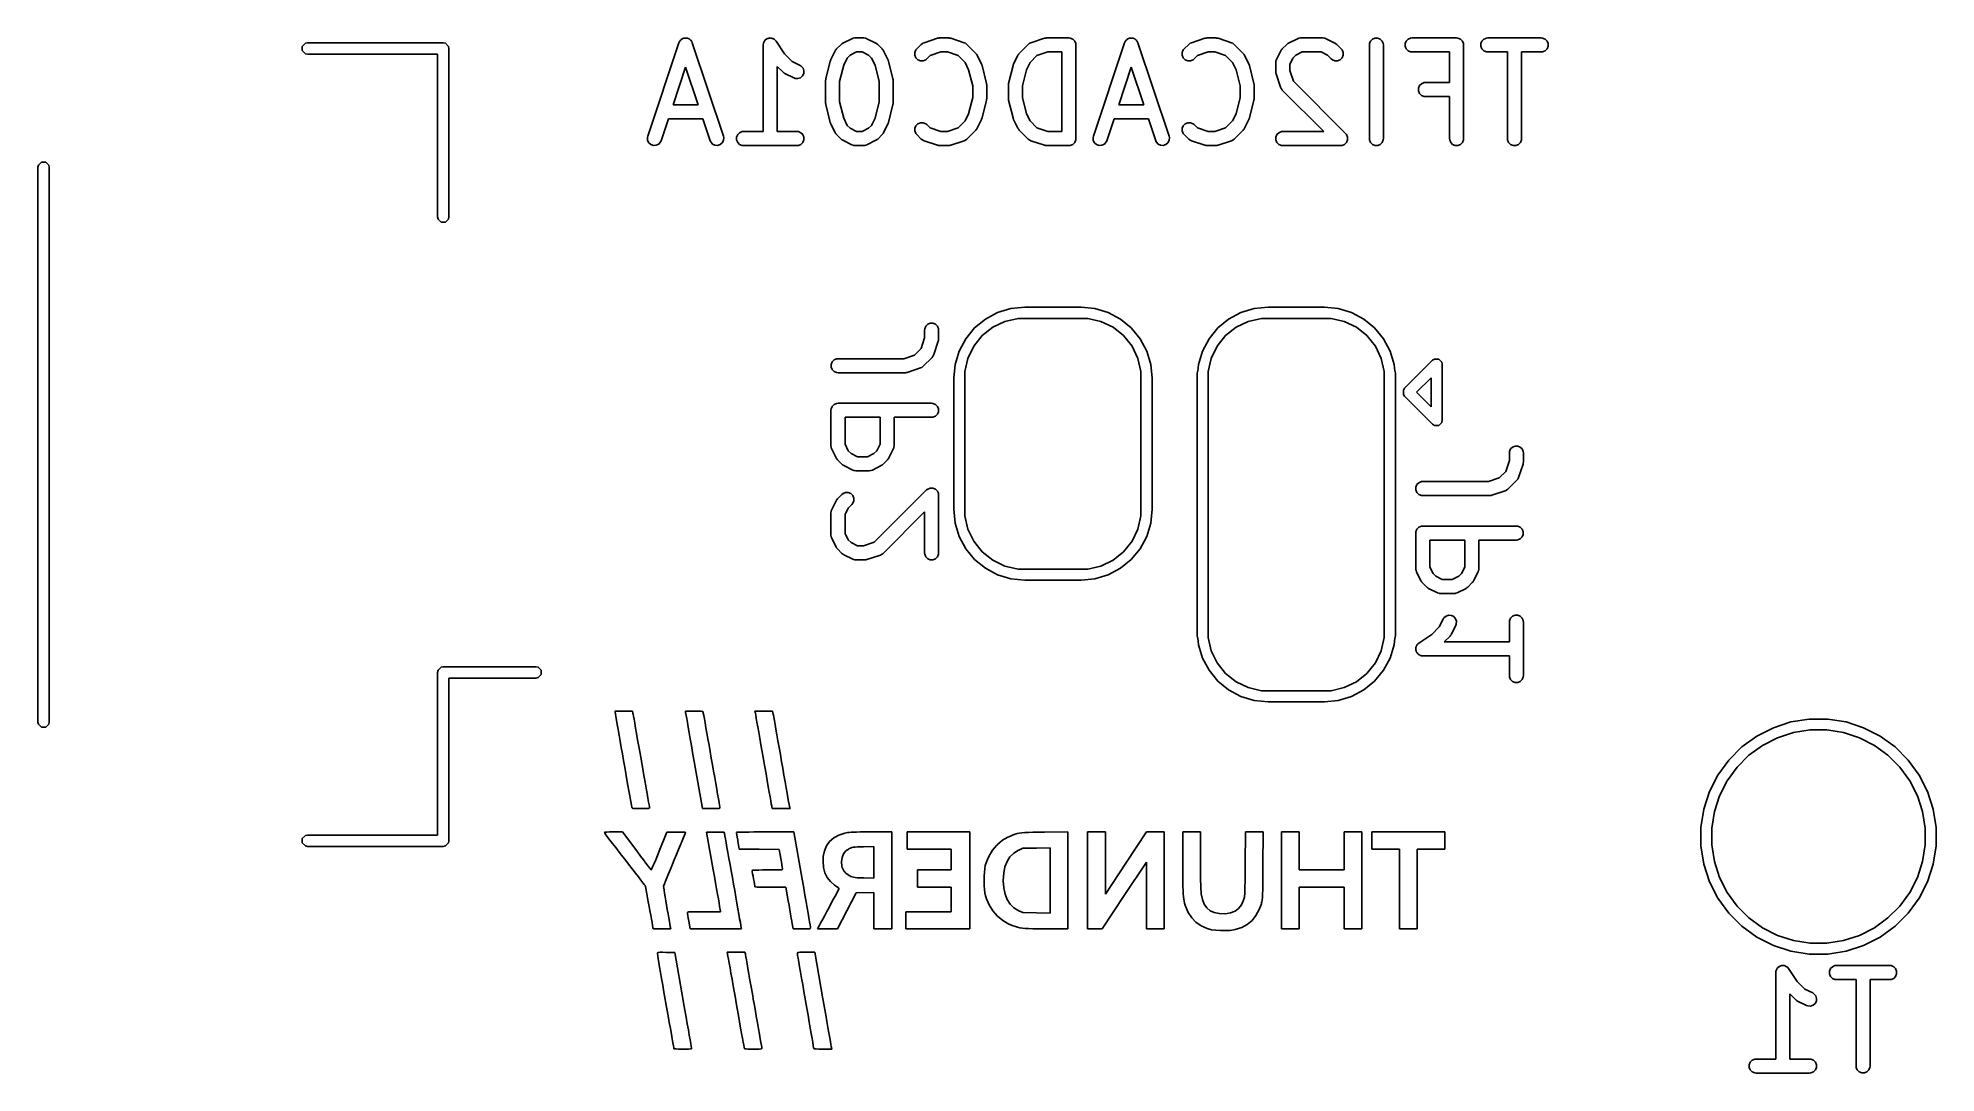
# Model space of a CAD drawing. Extents: x 0.014 to 0.812, y 0.031 to 0.466.
import ezdxf

# ---------------------------------------------------------------- set-up
doc = ezdxf.new("R2010")
doc.units = 0
doc.header["$MEASUREMENT"] = 0
doc.layers.add('BLACK', color=7, linetype='CONTINUOUS')

msp = doc.modelspace()

# ---------------------------------------------------------------- linework, layer by layer
at = {"layer": 'BLACK', "linetype": 'CONTINUOUS'}
for p, q in [((0.12518, 0.46291), (0.12646, 0.46419)), ((0.12646, 0.46419), (0.12736, 0.46437)), ((0.12736, 0.46437), (0.18445, 0.46437)), ((0.18445, 0.46437), (0.18535, 0.46419)), ((0.18535, 0.46419), (0.18663, 0.46291)), ((0.27049, 0.42506), (0.28361, 0.46443)), ((0.28361, 0.46443), (0.28385, 0.46496)), ((0.28385, 0.46496), (0.28398, 0.46512)), ((0.28398, 0.46512), (0.28408, 0.46531)), ((0.28408, 0.46531), (0.28436, 0.46555)), ((0.28436, 0.46555), (0.2846, 0.46583)), ((0.2846, 0.46583), (0.28479, 0.46592)), ((0.28479, 0.46592), (0.28495, 0.46606)), ((0.28495, 0.46606), (0.2853, 0.46618)), ((0.2853, 0.46618), (0.28563, 0.46634)), ((0.28563, 0.46634), (0.28584, 0.46636)), ((0.28584, 0.46636), (0.28604, 0.46642)), ((0.28604, 0.46642), (0.28641, 0.4664)), ((0.28641, 0.4664), (0.28678, 0.46642)), ((0.28678, 0.46642), (0.28698, 0.46636)), ((0.28698, 0.46636), (0.28719, 0.46634)), ((0.28719, 0.46634), (0.28752, 0.46618)), ((0.28752, 0.46618), (0.28787, 0.46606)), ((0.28787, 0.46606), (0.28803, 0.46592)), ((0.28803, 0.46592), (0.28822, 0.46583)), ((0.28822, 0.46583), (0.28846, 0.46555)), ((0.28846, 0.46555), (0.28874, 0.46531)), ((0.28874, 0.46531), (0.28884, 0.46512)), ((0.28884, 0.46512), (0.28898, 0.46496)), ((0.28898, 0.46496), (0.28921, 0.46443)), ((0.28921, 0.46443), (0.30233, 0.42506)), ((0.31908, 0.4635), (0.31913, 0.46407)), ((0.31908, 0.42708), (0.31908, 0.4635)), ((0.31908, 0.4635), (0.31908, 0.4635)), ((0.31908, 0.4635), (0.31908, 0.4635)), ((0.31908, 0.4635), (0.31908, 0.4635)), ((0.31913, 0.46407), (0.31925, 0.46434)), ((0.31925, 0.46434), (0.3193, 0.46463)), ((0.3193, 0.46463), (0.31946, 0.46487)), ((0.31946, 0.46487), (0.31958, 0.46514)), ((0.31958, 0.46514), (0.31978, 0.46534)), ((0.31978, 0.46534), (0.31995, 0.46559)), ((0.31995, 0.46559), (0.32019, 0.46575)), ((0.32019, 0.46575), (0.32039, 0.46595)), ((0.32039, 0.46595), (0.32066, 0.46606)), ((0.32066, 0.46606), (0.3209, 0.46622)), ((0.3209, 0.46622), (0.32119, 0.46628)), ((0.32119, 0.46628), (0.32145, 0.46639)), ((0.32145, 0.46639), (0.32175, 0.46639)), ((0.32175, 0.46639), (0.32203, 0.46645)), ((0.32203, 0.46645), (0.32232, 0.46639)), ((0.32232, 0.46639), (0.32261, 0.46639)), ((0.32261, 0.46639), (0.32288, 0.46628)), ((0.32288, 0.46628), (0.32316, 0.46622)), ((0.32316, 0.46622), (0.3234, 0.46606)), ((0.3234, 0.46606), (0.32367, 0.46595)), ((0.32367, 0.46595), (0.32388, 0.46574)), ((0.32388, 0.46574), (0.32412, 0.46558)), ((0.32412, 0.46558), (0.32448, 0.46514)), ((0.32448, 0.46514), (0.32449, 0.46514)), ((0.32449, 0.46514), (0.32449, 0.46513)), ((0.32449, 0.46513), (0.32449, 0.46513)), ((0.32449, 0.46513), (0.32807, 0.45975)), ((0.34994, 0.46183), (0.35181, 0.46371)), ((0.35181, 0.46371), (0.35204, 0.46389)), ((0.35204, 0.46389), (0.35209, 0.46395)), ((0.35209, 0.46395), (0.35218, 0.46401)), ((0.35218, 0.46401), (0.35226, 0.46408)), ((0.35226, 0.46408), (0.35233, 0.46411)), ((0.35233, 0.46411), (0.35258, 0.46426)), ((0.35258, 0.46426), (0.35633, 0.46614)), ((0.35633, 0.46614), (0.35687, 0.46634)), ((0.35687, 0.46634), (0.35698, 0.46635)), ((0.35698, 0.46635), (0.35708, 0.46639)), ((0.35708, 0.46639), (0.35765, 0.46645)), ((0.35765, 0.46645), (0.3614, 0.46645)), ((0.3614, 0.46645), (0.36198, 0.46639)), ((0.36198, 0.46639), (0.36207, 0.46635)), ((0.36207, 0.46635), (0.36218, 0.46634)), ((0.36218, 0.46634), (0.36272, 0.46614)), ((0.36272, 0.46614), (0.36647, 0.46426)), ((0.36647, 0.46426), (0.36672, 0.46411)), ((0.36672, 0.46411), (0.36679, 0.46408)), ((0.36679, 0.46408), (0.36687, 0.46401)), ((0.36687, 0.46401), (0.36696, 0.46395)), ((0.36696, 0.46395), (0.36701, 0.46389)), ((0.36701, 0.46389), (0.36724, 0.46371)), ((0.36724, 0.46371), (0.36911, 0.46183)), ((0.38368, 0.46183), (0.38556, 0.46371)), ((0.38556, 0.46371), (0.38601, 0.46408)), ((0.38601, 0.46408), (0.38611, 0.46412)), ((0.38611, 0.46412), (0.38619, 0.46419)), ((0.38619, 0.46419), (0.38671, 0.46442)), ((0.38671, 0.46442), (0.39234, 0.4663)), ((0.39234, 0.4663), (0.39262, 0.46636)), ((0.39262, 0.46636), (0.3927, 0.46639)), ((0.3927, 0.46639), (0.3928, 0.4664)), ((0.3928, 0.4664), (0.3929, 0.46642)), ((0.3929, 0.46642), (0.39298, 0.46642)), ((0.39298, 0.46642), (0.39327, 0.46645)), ((0.39327, 0.46645), (0.39702, 0.46645)), ((0.39702, 0.46645), (0.39731, 0.46642)), ((0.39731, 0.46642), (0.39739, 0.46642)), ((0.39739, 0.46642), (0.39749, 0.4664)), ((0.39749, 0.4664), (0.3976, 0.46639)), ((0.3976, 0.46639), (0.39767, 0.46636)), ((0.39767, 0.46636), (0.39796, 0.4663)), ((0.39796, 0.4663), (0.40358, 0.46442)), ((0.40358, 0.46442), (0.40411, 0.46419)), ((0.40411, 0.46419), (0.40419, 0.46412)), ((0.40419, 0.46412), (0.40429, 0.46408)), ((0.40429, 0.46408), (0.40473, 0.46371)), ((0.40473, 0.46371), (0.40848, 0.45996)), ((0.4268, 0.45996), (0.43055, 0.46371)), ((0.43055, 0.46371), (0.431, 0.46408)), ((0.431, 0.46408), (0.4311, 0.46412)), ((0.4311, 0.46412), (0.43118, 0.46419)), ((0.43118, 0.46419), (0.43171, 0.46442)), ((0.43171, 0.46442), (0.43733, 0.4663)), ((0.43733, 0.4663), (0.43762, 0.46636)), ((0.43762, 0.46636), (0.43769, 0.46639)), ((0.43769, 0.46639), (0.43779, 0.4664)), ((0.43779, 0.4664), (0.4379, 0.46642)), ((0.4379, 0.46642), (0.43797, 0.46642)), ((0.43797, 0.46642), (0.43827, 0.46645)), ((0.43827, 0.46645), (0.44764, 0.46645)), ((0.44764, 0.46645), (0.44822, 0.46639)), ((0.44822, 0.46639), (0.44928, 0.46595)), ((0.44928, 0.46595), (0.4501, 0.46514)), ((0.4501, 0.46514), (0.45054, 0.46407)), ((0.45054, 0.46407), (0.45059, 0.4635)), ((0.45059, 0.4635), (0.45059, 0.42413)), ((0.45796, 0.42506), (0.47109, 0.46443)), ((0.47109, 0.46443), (0.47132, 0.46496)), ((0.47132, 0.46496), (0.47146, 0.46512)), ((0.47146, 0.46512), (0.47155, 0.46531)), ((0.47155, 0.46531), (0.47183, 0.46555)), ((0.47183, 0.46555), (0.47208, 0.46583)), ((0.47208, 0.46583), (0.47226, 0.46592)), ((0.47226, 0.46592), (0.47242, 0.46606)), ((0.47242, 0.46606), (0.47278, 0.46618)), ((0.47278, 0.46618), (0.47311, 0.46634)), ((0.47311, 0.46634), (0.47332, 0.46636)), ((0.47332, 0.46636), (0.47352, 0.46642)), ((0.47352, 0.46642), (0.47389, 0.4664)), ((0.47389, 0.4664), (0.47426, 0.46642)), ((0.47426, 0.46642), (0.47446, 0.46636)), ((0.47446, 0.46636), (0.47467, 0.46634)), ((0.47467, 0.46634), (0.475, 0.46618)), ((0.475, 0.46618), (0.47535, 0.46606)), ((0.47535, 0.46606), (0.47551, 0.46592)), ((0.47551, 0.46592), (0.4757, 0.46583)), ((0.4757, 0.46583), (0.47594, 0.46555)), ((0.47594, 0.46555), (0.47622, 0.46531)), ((0.47622, 0.46531), (0.47631, 0.46512)), ((0.47631, 0.46512), (0.47645, 0.46496)), ((0.47645, 0.46496), (0.47669, 0.46443)), ((0.47669, 0.46443), (0.48981, 0.42506)), ((0.49617, 0.46183), (0.49805, 0.46371)), ((0.49805, 0.46371), (0.49849, 0.46408)), ((0.49849, 0.46408), (0.49859, 0.46412)), ((0.49859, 0.46412), (0.49867, 0.46419)), ((0.49867, 0.46419), (0.4992, 0.46442)), ((0.4992, 0.46442), (0.50482, 0.4663)), ((0.50482, 0.4663), (0.50511, 0.46636)), ((0.50511, 0.46636), (0.50518, 0.46639)), ((0.50518, 0.46639), (0.50529, 0.4664)), ((0.50529, 0.4664), (0.50539, 0.46642)), ((0.50539, 0.46642), (0.50547, 0.46642)), ((0.50547, 0.46642), (0.50576, 0.46645)), ((0.50576, 0.46645), (0.50951, 0.46645)), ((0.50951, 0.46645), (0.5098, 0.46642)), ((0.5098, 0.46642), (0.50988, 0.46642)), ((0.50988, 0.46642), (0.50998, 0.4664)), ((0.50998, 0.4664), (0.51008, 0.46639)), ((0.51008, 0.46639), (0.51016, 0.46636)), ((0.51016, 0.46636), (0.51044, 0.4663)), ((0.51044, 0.4663), (0.51607, 0.46442)), ((0.51607, 0.46442), (0.51659, 0.46419)), ((0.51659, 0.46419), (0.51667, 0.46412)), ((0.51667, 0.46412), (0.51677, 0.46408)), ((0.51677, 0.46408), (0.51722, 0.46371)), ((0.51722, 0.46371), (0.52097, 0.45996)), ((0.53742, 0.46183), (0.53929, 0.46371)), ((0.53929, 0.46371), (0.53952, 0.46389)), ((0.53952, 0.46389), (0.53957, 0.46395)), ((0.53957, 0.46395), (0.53966, 0.46401)), ((0.53966, 0.46401), (0.53974, 0.46408)), ((0.53974, 0.46408), (0.53981, 0.46411)), ((0.53981, 0.46411), (0.54006, 0.46426)), ((0.54006, 0.46426), (0.54381, 0.46614)), ((0.54381, 0.46614), (0.54435, 0.46634)), ((0.54435, 0.46634), (0.54445, 0.46635)), ((0.54445, 0.46635), (0.54455, 0.46639)), ((0.54455, 0.46639), (0.54513, 0.46645)), ((0.54513, 0.46645), (0.5545, 0.46645)), ((0.5545, 0.46645), (0.55508, 0.46639)), ((0.55508, 0.46639), (0.55518, 0.46635)), ((0.55518, 0.46635), (0.55528, 0.46634)), ((0.55528, 0.46634), (0.55582, 0.46614)), ((0.55582, 0.46614), (0.55957, 0.46426)), ((0.55957, 0.46426), (0.55982, 0.46411)), ((0.55982, 0.46411), (0.55989, 0.46408)), ((0.55989, 0.46408), (0.55997, 0.46401)), ((0.55997, 0.46401), (0.56006, 0.46395)), ((0.56006, 0.46395), (0.56011, 0.46389)), ((0.56011, 0.46389), (0.56034, 0.46371)), ((0.56034, 0.46371), (0.56221, 0.46183)), ((0.57405, 0.4635), (0.5741, 0.46407)), ((0.57405, 0.42413), (0.57405, 0.4635)), ((0.5741, 0.46407), (0.57454, 0.46514)), ((0.57454, 0.46514), (0.57536, 0.46595)), ((0.57536, 0.46595), (0.57642, 0.46639)), ((0.57642, 0.46639), (0.57757, 0.46639)), ((0.57757, 0.46639), (0.57864, 0.46595)), ((0.57864, 0.46595), (0.57945, 0.46514)), ((0.57945, 0.46514), (0.57989, 0.46407)), ((0.57989, 0.46407), (0.57995, 0.4635)), ((0.57995, 0.4635), (0.57995, 0.42413)), ((0.5891, 0.46407), (0.58954, 0.46514)), ((0.5891, 0.46292), (0.5891, 0.46407)), ((0.58954, 0.46514), (0.59036, 0.46595)), ((0.59036, 0.46595), (0.59142, 0.46639)), ((0.59142, 0.46639), (0.592, 0.46645)), ((0.592, 0.46645), (0.61074, 0.46645)), ((0.61074, 0.46645), (0.61132, 0.46639)), ((0.61132, 0.46639), (0.61239, 0.46595)), ((0.61239, 0.46595), (0.6132, 0.46514)), ((0.6132, 0.46514), (0.61364, 0.46407)), ((0.61364, 0.46407), (0.6137, 0.4635)), ((0.6137, 0.4635), (0.6137, 0.42413)), ((0.62097, 0.46407), (0.62141, 0.46514)), ((0.62097, 0.46292), (0.62097, 0.46407)), ((0.62141, 0.46514), (0.62223, 0.46595)), ((0.62223, 0.46595), (0.62329, 0.46639)), ((0.62329, 0.46639), (0.62387, 0.46645)), ((0.62387, 0.46645), (0.64637, 0.46645)), ((0.64637, 0.46645), (0.64694, 0.46639)), ((0.64694, 0.46639), (0.64801, 0.46595)), ((0.64801, 0.46595), (0.64882, 0.46514)), ((0.64882, 0.46514), (0.64926, 0.46407)), ((0.64926, 0.46407), (0.64926, 0.46292)), ((0.12518, 0.4611), (0.12518, 0.46291)), ((0.12646, 0.45983), (0.12518, 0.4611)), ((0.12736, 0.45965), (0.12646, 0.45983)), ((0.18209, 0.45965), (0.12736, 0.45965)), ((0.18209, 0.39114), (0.18209, 0.45965)), ((0.18663, 0.46291), (0.18681, 0.46201)), ((0.18681, 0.46201), (0.18681, 0.39114)), ((0.32807, 0.45975), (0.33128, 0.45655)), ((0.33128, 0.45655), (0.3346, 0.45489)), ((0.34541, 0.44921), (0.34729, 0.45671)), ((0.34729, 0.45671), (0.3473, 0.45675)), ((0.3473, 0.45678), (0.3474, 0.45702)), ((0.3473, 0.45675), (0.3473, 0.45678)), ((0.3474, 0.45702), (0.34748, 0.45726)), ((0.34748, 0.45726), (0.3475, 0.45727)), ((0.3475, 0.45727), (0.34751, 0.45732)), ((0.34751, 0.45732), (0.34939, 0.46107)), ((0.34939, 0.46107), (0.34954, 0.46131)), ((0.34954, 0.46131), (0.34957, 0.46139)), ((0.34957, 0.46139), (0.34964, 0.46147)), ((0.34964, 0.46147), (0.34969, 0.46156)), ((0.34969, 0.46156), (0.34975, 0.46161)), ((0.34975, 0.46161), (0.34994, 0.46183)), ((0.35445, 0.458), (0.35294, 0.45497)), ((0.35565, 0.45919), (0.35445, 0.458)), ((0.35835, 0.46054), (0.35565, 0.45919)), ((0.3607, 0.46054), (0.35835, 0.46054)), ((0.3634, 0.45919), (0.3607, 0.46054)), ((0.3646, 0.458), (0.3634, 0.45919)), ((0.36611, 0.45497), (0.3646, 0.458)), ((0.36911, 0.46183), (0.3693, 0.46161)), ((0.3693, 0.46161), (0.36936, 0.46156)), ((0.36936, 0.46156), (0.36941, 0.46147)), ((0.36941, 0.46147), (0.36948, 0.46139)), ((0.36948, 0.46139), (0.36951, 0.46131)), ((0.36951, 0.46131), (0.36967, 0.46107)), ((0.36967, 0.46107), (0.37154, 0.45732)), ((0.37154, 0.45732), (0.37156, 0.45727)), ((0.37156, 0.45727), (0.37157, 0.45726)), ((0.37157, 0.45726), (0.37166, 0.45702)), ((0.37166, 0.45702), (0.37175, 0.45678)), ((0.37175, 0.45678), (0.37175, 0.45675)), ((0.37175, 0.45675), (0.37176, 0.45671)), ((0.37176, 0.45671), (0.37364, 0.44921)), ((0.38288, 0.46032), (0.38332, 0.46139)), ((0.38288, 0.45917), (0.38288, 0.46032)), ((0.38332, 0.45811), (0.38288, 0.45917)), ((0.38332, 0.46139), (0.38368, 0.46183)), ((0.38413, 0.45729), (0.38332, 0.45811)), ((0.3852, 0.45685), (0.38413, 0.45729)), ((0.38635, 0.45685), (0.3852, 0.45685)), ((0.38741, 0.45729), (0.38635, 0.45685)), ((0.38786, 0.45766), (0.38741, 0.45729)), ((0.38924, 0.45904), (0.38786, 0.45766)), ((0.39375, 0.46054), (0.38924, 0.45904)), ((0.39654, 0.46054), (0.39375, 0.46054)), ((0.40105, 0.45904), (0.39654, 0.46054)), ((0.40397, 0.45612), (0.40105, 0.45904)), ((0.40548, 0.45309), (0.40397, 0.45612)), ((0.40848, 0.45996), (0.40867, 0.45973)), ((0.40867, 0.45973), (0.40873, 0.45968)), ((0.40873, 0.45968), (0.40878, 0.45959)), ((0.40878, 0.45959), (0.40885, 0.45951)), ((0.40885, 0.45951), (0.40888, 0.45944)), ((0.40888, 0.45944), (0.40904, 0.45919)), ((0.40904, 0.45919), (0.41091, 0.45544)), ((0.41091, 0.45544), (0.41093, 0.4554)), ((0.41093, 0.4554), (0.41094, 0.45538)), ((0.41094, 0.45538), (0.41103, 0.45514)), ((0.41103, 0.45514), (0.41112, 0.4549)), ((0.42417, 0.4549), (0.42426, 0.45514)), ((0.42426, 0.45514), (0.42435, 0.45538)), ((0.42435, 0.45538), (0.42436, 0.4554)), ((0.42436, 0.4554), (0.42438, 0.45544)), ((0.42438, 0.45544), (0.42625, 0.45919)), ((0.42625, 0.45919), (0.42641, 0.45944)), ((0.42641, 0.45944), (0.42644, 0.45951)), ((0.42644, 0.45951), (0.4265, 0.45959)), ((0.4265, 0.45959), (0.42656, 0.45968)), ((0.42656, 0.45968), (0.42662, 0.45973)), ((0.42662, 0.45973), (0.4268, 0.45996)), ((0.43132, 0.45612), (0.4298, 0.45309)), ((0.43424, 0.45904), (0.43132, 0.45612)), ((0.43875, 0.46054), (0.43424, 0.45904)), ((0.44469, 0.46054), (0.43875, 0.46054)), ((0.44469, 0.42708), (0.44469, 0.46054)), ((0.49536, 0.46032), (0.4958, 0.46139)), ((0.49536, 0.45917), (0.49536, 0.46032)), ((0.4958, 0.45811), (0.49536, 0.45917)), ((0.4958, 0.46139), (0.49617, 0.46183)), ((0.49662, 0.45729), (0.4958, 0.45811)), ((0.49768, 0.45685), (0.49662, 0.45729)), ((0.49883, 0.45685), (0.49768, 0.45685)), ((0.4999, 0.45729), (0.49883, 0.45685)), ((0.50035, 0.45766), (0.4999, 0.45729)), ((0.50173, 0.45904), (0.50035, 0.45766)), ((0.50624, 0.46054), (0.50173, 0.45904)), ((0.50903, 0.46054), (0.50624, 0.46054)), ((0.51354, 0.45904), (0.50903, 0.46054)), ((0.51645, 0.45612), (0.51354, 0.45904)), ((0.51797, 0.45309), (0.51645, 0.45612)), ((0.52097, 0.45996), (0.52115, 0.45973)), ((0.52115, 0.45973), (0.52121, 0.45968)), ((0.52121, 0.45968), (0.52127, 0.45959)), ((0.52127, 0.45959), (0.52134, 0.45951)), ((0.52134, 0.45951), (0.52137, 0.45944)), ((0.52137, 0.45944), (0.52152, 0.45919)), ((0.52152, 0.45919), (0.5234, 0.45544)), ((0.5234, 0.45544), (0.52341, 0.4554)), ((0.52341, 0.4554), (0.52343, 0.45538)), ((0.52343, 0.45538), (0.52351, 0.45514)), ((0.52351, 0.45514), (0.5236, 0.4549)), ((0.53468, 0.456), (0.53473, 0.45657)), ((0.53468, 0.45225), (0.53468, 0.456)), ((0.53473, 0.45657), (0.53477, 0.45667)), ((0.53477, 0.45667), (0.53478, 0.45678)), ((0.53478, 0.45678), (0.53499, 0.45732)), ((0.53499, 0.45732), (0.53686, 0.46107)), ((0.53686, 0.46107), (0.53702, 0.46131)), ((0.53702, 0.46131), (0.53705, 0.46139)), ((0.53705, 0.46139), (0.53711, 0.46147)), ((0.53711, 0.46147), (0.53717, 0.46156)), ((0.53717, 0.46156), (0.53723, 0.46161)), ((0.53723, 0.46161), (0.53742, 0.46183)), ((0.54193, 0.458), (0.54058, 0.4553)), ((0.54058, 0.4553), (0.54058, 0.45273)), ((0.54313, 0.45919), (0.54193, 0.458)), ((0.54582, 0.46054), (0.54313, 0.45919)), ((0.5538, 0.46054), (0.54582, 0.46054)), ((0.5565, 0.45919), (0.5538, 0.46054)), ((0.55804, 0.45766), (0.5565, 0.45919)), ((0.55849, 0.45729), (0.55804, 0.45766)), ((0.55955, 0.45685), (0.55849, 0.45729)), ((0.5607, 0.45685), (0.55955, 0.45685)), ((0.56177, 0.45729), (0.5607, 0.45685)), ((0.56258, 0.45811), (0.56177, 0.45729)), ((0.56221, 0.46183), (0.56258, 0.46139)), ((0.56258, 0.46139), (0.56302, 0.46032)), ((0.56302, 0.45917), (0.56258, 0.45811)), ((0.56302, 0.46032), (0.56302, 0.45917)), ((0.58954, 0.46185), (0.5891, 0.46292)), ((0.59036, 0.46104), (0.58954, 0.46185)), ((0.59142, 0.4606), (0.59036, 0.46104)), ((0.592, 0.46054), (0.59142, 0.4606)), ((0.60779, 0.46054), (0.592, 0.46054)), ((0.60779, 0.4477), (0.60779, 0.46054)), ((0.62141, 0.46185), (0.62097, 0.46292)), ((0.62223, 0.46104), (0.62141, 0.46185)), ((0.62329, 0.4606), (0.62223, 0.46104)), ((0.62387, 0.46054), (0.62329, 0.4606)), ((0.63216, 0.46054), (0.62387, 0.46054)), ((0.63216, 0.42413), (0.63216, 0.46054)), ((0.64637, 0.46054), (0.63807, 0.46054)), ((0.63807, 0.46054), (0.63807, 0.42413)), ((0.64694, 0.4606), (0.64637, 0.46054)), ((0.64801, 0.46104), (0.64694, 0.4606)), ((0.64882, 0.46185), (0.64801, 0.46104)), ((0.64926, 0.46292), (0.64882, 0.46185)), ((0.28641, 0.45416), (0.28113, 0.43833)), ((0.29169, 0.43833), (0.28641, 0.45416)), ((0.32744, 0.45203), (0.32498, 0.45449)), ((0.32498, 0.45449), (0.32498, 0.42708)), ((0.32767, 0.45185), (0.32744, 0.45203)), ((0.32772, 0.45179), (0.32767, 0.45185)), ((0.32781, 0.45173), (0.32772, 0.45179)), ((0.32789, 0.45167), (0.32781, 0.45173)), ((0.32796, 0.45164), (0.32789, 0.45167)), ((0.32821, 0.45148), (0.32796, 0.45164)), ((0.33196, 0.44961), (0.32821, 0.45148)), ((0.3325, 0.4494), (0.33196, 0.44961)), ((0.33365, 0.44932), (0.3325, 0.4494)), ((0.33474, 0.44968), (0.33365, 0.44932)), ((0.3346, 0.45489), (0.33509, 0.45458)), ((0.33561, 0.45044), (0.33474, 0.44968)), ((0.33509, 0.45458), (0.33584, 0.45371)), ((0.33613, 0.45147), (0.33561, 0.45044)), ((0.33584, 0.45371), (0.33621, 0.45262)), ((0.33621, 0.45262), (0.33613, 0.45147)), ((0.34532, 0.4485), (0.34533, 0.4486)), ((0.34532, 0.43912), (0.34532, 0.4485)), ((0.34533, 0.44864), (0.34536, 0.44886)), ((0.34533, 0.4486), (0.34533, 0.44864)), ((0.34536, 0.44886), (0.34538, 0.44907)), ((0.34538, 0.44907), (0.3454, 0.44911)), ((0.3454, 0.44911), (0.34541, 0.44921)), ((0.35294, 0.45497), (0.35123, 0.44813)), ((0.35123, 0.44813), (0.35123, 0.43949)), ((0.36782, 0.44813), (0.36611, 0.45497)), ((0.36782, 0.43949), (0.36782, 0.44813)), ((0.37364, 0.44921), (0.37365, 0.44911)), ((0.37365, 0.44911), (0.37367, 0.44907)), ((0.37367, 0.44907), (0.37369, 0.44886)), ((0.37369, 0.44886), (0.37372, 0.44864)), ((0.37372, 0.44864), (0.37372, 0.4486)), ((0.37372, 0.4486), (0.37373, 0.4485)), ((0.37373, 0.4485), (0.37373, 0.43912)), ((0.40719, 0.44626), (0.40548, 0.45309)), ((0.41112, 0.4549), (0.41112, 0.45488)), ((0.41112, 0.45488), (0.41113, 0.45484)), ((0.41113, 0.45484), (0.41301, 0.44734)), ((0.41301, 0.44734), (0.41302, 0.44724)), ((0.41302, 0.44724), (0.41304, 0.4472)), ((0.41304, 0.4472), (0.41306, 0.44698)), ((0.42223, 0.44698), (0.42225, 0.4472)), ((0.42225, 0.4472), (0.42226, 0.44724)), ((0.42226, 0.44724), (0.42228, 0.44734)), ((0.42228, 0.44734), (0.42415, 0.45484)), ((0.42415, 0.45484), (0.42417, 0.45488)), ((0.42417, 0.45488), (0.42417, 0.4549)), ((0.4298, 0.45309), (0.4281, 0.44626)), ((0.47389, 0.45416), (0.46861, 0.43833)), ((0.47916, 0.43833), (0.47389, 0.45416)), ((0.51968, 0.44626), (0.51797, 0.45309)), ((0.5236, 0.4549), (0.52361, 0.45488)), ((0.52361, 0.45488), (0.52362, 0.45484)), ((0.52362, 0.45484), (0.5255, 0.44734)), ((0.5255, 0.44734), (0.52551, 0.44724)), ((0.52551, 0.44724), (0.52553, 0.4472)), ((0.52553, 0.4472), (0.52555, 0.44698)), ((0.5347, 0.45196), (0.53468, 0.45225)), ((0.5347, 0.45188), (0.5347, 0.45196)), ((0.53472, 0.45178), (0.5347, 0.45188)), ((0.53473, 0.45167), (0.53472, 0.45178)), ((0.53476, 0.4516), (0.53473, 0.45167)), ((0.53483, 0.45131), (0.53476, 0.4516)), ((0.5367, 0.44569), (0.53483, 0.45131)), ((0.54058, 0.45273), (0.54208, 0.44822)), ((0.54208, 0.44822), (0.56409, 0.42621)), ((0.59517, 0.44639), (0.59598, 0.4472)), ((0.59598, 0.4472), (0.59705, 0.44764)), ((0.59705, 0.44764), (0.59762, 0.4477)), ((0.59762, 0.4477), (0.60779, 0.4477)), ((0.35123, 0.43949), (0.35294, 0.43265)), ((0.36611, 0.43265), (0.36782, 0.43949)), ((0.40548, 0.43453), (0.40719, 0.44136)), ((0.40719, 0.44136), (0.40719, 0.44626)), ((0.41301, 0.44028), (0.41113, 0.43278)), ((0.41302, 0.44038), (0.41301, 0.44028)), ((0.41304, 0.44042), (0.41302, 0.44038)), ((0.41306, 0.44064), (0.41304, 0.44042)), ((0.41306, 0.44698), (0.41309, 0.44677)), ((0.41309, 0.44085), (0.41306, 0.44064)), ((0.41309, 0.44677), (0.41309, 0.44672)), ((0.41309, 0.44672), (0.4131, 0.44662)), ((0.4131, 0.441), (0.41309, 0.4409)), ((0.41309, 0.4409), (0.41309, 0.44085)), ((0.4131, 0.44662), (0.4131, 0.441)), ((0.42219, 0.44677), (0.42223, 0.44698)), ((0.4222, 0.44672), (0.42219, 0.44677)), ((0.42219, 0.44662), (0.4222, 0.44672)), ((0.42219, 0.441), (0.42219, 0.44662)), ((0.4222, 0.4409), (0.42219, 0.441)), ((0.42219, 0.44085), (0.4222, 0.4409)), ((0.42223, 0.44064), (0.42219, 0.44085)), ((0.42225, 0.44042), (0.42223, 0.44064)), ((0.42226, 0.44038), (0.42225, 0.44042)), ((0.42228, 0.44028), (0.42226, 0.44038)), ((0.42415, 0.43278), (0.42228, 0.44028)), ((0.4281, 0.44626), (0.4281, 0.44136)), ((0.4281, 0.44136), (0.4298, 0.43453)), ((0.51797, 0.43453), (0.51968, 0.44136)), ((0.51968, 0.44136), (0.51968, 0.44626)), ((0.5255, 0.44028), (0.52362, 0.43278)), ((0.52551, 0.44038), (0.5255, 0.44028)), ((0.52553, 0.44042), (0.52551, 0.44038)), ((0.52555, 0.44064), (0.52553, 0.44042)), ((0.52555, 0.44698), (0.52558, 0.44677)), ((0.52558, 0.44085), (0.52555, 0.44064)), ((0.52558, 0.44677), (0.52557, 0.44672)), ((0.52557, 0.44672), (0.52558, 0.44662)), ((0.52558, 0.441), (0.52557, 0.4409)), ((0.52557, 0.4409), (0.52558, 0.44085)), ((0.52558, 0.44662), (0.52558, 0.441)), ((0.53694, 0.44516), (0.5367, 0.44569)), ((0.53701, 0.44508), (0.53694, 0.44516)), ((0.53705, 0.44498), (0.53701, 0.44508)), ((0.53742, 0.44453), (0.53705, 0.44498)), ((0.55487, 0.42708), (0.53742, 0.44453)), ((0.59473, 0.44532), (0.59517, 0.44639)), ((0.59473, 0.44417), (0.59473, 0.44532)), ((0.59517, 0.44311), (0.59473, 0.44417)), ((0.59598, 0.44229), (0.59517, 0.44311)), ((0.59705, 0.44185), (0.59598, 0.44229)), ((0.59762, 0.44179), (0.59705, 0.44185)), ((0.60779, 0.44179), (0.59762, 0.44179)), ((0.60779, 0.42413), (0.60779, 0.44179)), ((0.27916, 0.43242), (0.27609, 0.42319)), ((0.29366, 0.43242), (0.27916, 0.43242)), ((0.28113, 0.43833), (0.29169, 0.43833)), ((0.29673, 0.42319), (0.29366, 0.43242)), ((0.34533, 0.43902), (0.34532, 0.43912)), ((0.34533, 0.43898), (0.34533, 0.43902)), ((0.34536, 0.43876), (0.34533, 0.43898)), ((0.34538, 0.43855), (0.34536, 0.43876)), ((0.3454, 0.43851), (0.34538, 0.43855)), ((0.34541, 0.43841), (0.3454, 0.43851)), ((0.34729, 0.43091), (0.34541, 0.43841)), ((0.35294, 0.43265), (0.35445, 0.42962)), ((0.3646, 0.42962), (0.36611, 0.43265)), ((0.37364, 0.43841), (0.37176, 0.43091)), ((0.37365, 0.43851), (0.37364, 0.43841)), ((0.37367, 0.43855), (0.37365, 0.43851)), ((0.37369, 0.43876), (0.37367, 0.43855)), ((0.37372, 0.43898), (0.37369, 0.43876)), ((0.37373, 0.43912), (0.37372, 0.43902)), ((0.37372, 0.43902), (0.37372, 0.43898)), ((0.40105, 0.42858), (0.40397, 0.4315)), ((0.40397, 0.4315), (0.40548, 0.43453)), ((0.41091, 0.43218), (0.40904, 0.42843)), ((0.41093, 0.43222), (0.41091, 0.43218)), ((0.41094, 0.43224), (0.41093, 0.43222)), ((0.41103, 0.43248), (0.41094, 0.43224)), ((0.41112, 0.43272), (0.41103, 0.43248)), ((0.41113, 0.43278), (0.41112, 0.43274)), ((0.41112, 0.43274), (0.41112, 0.43272)), ((0.42417, 0.43274), (0.42415, 0.43278)), ((0.42417, 0.43272), (0.42417, 0.43274)), ((0.42426, 0.43248), (0.42417, 0.43272)), ((0.42435, 0.43224), (0.42426, 0.43248)), ((0.42436, 0.43222), (0.42435, 0.43224)), ((0.42438, 0.43218), (0.42436, 0.43222)), ((0.42625, 0.42843), (0.42438, 0.43218)), ((0.4298, 0.43453), (0.43132, 0.4315)), ((0.43132, 0.4315), (0.43424, 0.42858)), ((0.46664, 0.43242), (0.46356, 0.42319)), ((0.48113, 0.43242), (0.46664, 0.43242)), ((0.46861, 0.43833), (0.47916, 0.43833)), ((0.48421, 0.42319), (0.48113, 0.43242)), ((0.51354, 0.42858), (0.51645, 0.4315)), ((0.51645, 0.4315), (0.51797, 0.43453)), ((0.5234, 0.43218), (0.52152, 0.42843)), ((0.52341, 0.43222), (0.5234, 0.43218)), ((0.52343, 0.43224), (0.52341, 0.43222)), ((0.52351, 0.43248), (0.52343, 0.43224)), ((0.5236, 0.43272), (0.52351, 0.43248)), ((0.52361, 0.43274), (0.5236, 0.43272)), ((0.52362, 0.43278), (0.52361, 0.43274)), ((0.27036, 0.42449), (0.27049, 0.42506)), ((0.27044, 0.42335), (0.27036, 0.42449)), ((0.27095, 0.42231), (0.27044, 0.42335)), ((0.27609, 0.42319), (0.27585, 0.42266)), ((0.29697, 0.42266), (0.29673, 0.42319)), ((0.30238, 0.42335), (0.30187, 0.42231)), ((0.30233, 0.42506), (0.30246, 0.42449)), ((0.30246, 0.42449), (0.30238, 0.42335)), ((0.30789, 0.4247), (0.30833, 0.42577)), ((0.30789, 0.42355), (0.30789, 0.4247)), ((0.30833, 0.42248), (0.30789, 0.42355)), ((0.30833, 0.42577), (0.30914, 0.42658)), ((0.30914, 0.42658), (0.31021, 0.42702)), ((0.31021, 0.42702), (0.31078, 0.42708)), ((0.31078, 0.42708), (0.31908, 0.42708)), ((0.32498, 0.42708), (0.33328, 0.42708)), ((0.33328, 0.42708), (0.33386, 0.42702)), ((0.33386, 0.42702), (0.33492, 0.42658)), ((0.33492, 0.42658), (0.33573, 0.42577)), ((0.33573, 0.42577), (0.33618, 0.4247)), ((0.33618, 0.42355), (0.33573, 0.42248)), ((0.33618, 0.4247), (0.33618, 0.42355)), ((0.3473, 0.43087), (0.34729, 0.43091)), ((0.3473, 0.43084), (0.3473, 0.43087)), ((0.3474, 0.43061), (0.3473, 0.43084)), ((0.34748, 0.43036), (0.3474, 0.43061)), ((0.3475, 0.43035), (0.34748, 0.43036)), ((0.34751, 0.4303), (0.3475, 0.43035)), ((0.34939, 0.42655), (0.34751, 0.4303)), ((0.34954, 0.42631), (0.34939, 0.42655)), ((0.34957, 0.42623), (0.34954, 0.42631)), ((0.34964, 0.42615), (0.34957, 0.42623)), ((0.34969, 0.42606), (0.34964, 0.42615)), ((0.34975, 0.42601), (0.34969, 0.42606)), ((0.34994, 0.42579), (0.34975, 0.42601)), ((0.35181, 0.42391), (0.34994, 0.42579)), ((0.35204, 0.42373), (0.35181, 0.42391)), ((0.35209, 0.42367), (0.35204, 0.42373)), ((0.35218, 0.42361), (0.35209, 0.42367)), ((0.35226, 0.42354), (0.35218, 0.42361)), ((0.35233, 0.42352), (0.35226, 0.42354)), ((0.35258, 0.42336), (0.35233, 0.42352)), ((0.35633, 0.42148), (0.35258, 0.42336)), ((0.35445, 0.42962), (0.35565, 0.42843)), ((0.35565, 0.42843), (0.35835, 0.42708)), ((0.35835, 0.42708), (0.3607, 0.42708)), ((0.3607, 0.42708), (0.3634, 0.42843)), ((0.36647, 0.42336), (0.36272, 0.42148)), ((0.3634, 0.42843), (0.3646, 0.42962)), ((0.36672, 0.42352), (0.36647, 0.42336)), ((0.36679, 0.42354), (0.36672, 0.42352)), ((0.36687, 0.42361), (0.36679, 0.42354)), ((0.36696, 0.42367), (0.36687, 0.42361)), ((0.36701, 0.42373), (0.36696, 0.42367)), ((0.36724, 0.42391), (0.36701, 0.42373)), ((0.36911, 0.42579), (0.36724, 0.42391)), ((0.3693, 0.42601), (0.36911, 0.42579)), ((0.36936, 0.42606), (0.3693, 0.42601)), ((0.36941, 0.42615), (0.36936, 0.42606)), ((0.36948, 0.42623), (0.36941, 0.42615)), ((0.36951, 0.42631), (0.36948, 0.42623)), ((0.36967, 0.42655), (0.36951, 0.42631)), ((0.37154, 0.4303), (0.36967, 0.42655)), ((0.37156, 0.43035), (0.37154, 0.4303)), ((0.37157, 0.43036), (0.37156, 0.43035)), ((0.37166, 0.4306), (0.37157, 0.43036)), ((0.37175, 0.43084), (0.37166, 0.4306)), ((0.37176, 0.43091), (0.37175, 0.43087)), ((0.37175, 0.43087), (0.37175, 0.43084)), ((0.38288, 0.42845), (0.38332, 0.42952)), ((0.38288, 0.4273), (0.38288, 0.42845)), ((0.38332, 0.42623), (0.38288, 0.4273)), ((0.38332, 0.42952), (0.38413, 0.43033)), ((0.38368, 0.42579), (0.38332, 0.42623)), ((0.38556, 0.42391), (0.38368, 0.42579)), ((0.38413, 0.43033), (0.3852, 0.43077)), ((0.3852, 0.43077), (0.38635, 0.43077)), ((0.38601, 0.42354), (0.38556, 0.42391)), ((0.38611, 0.4235), (0.38601, 0.42354)), ((0.38619, 0.42343), (0.38611, 0.4235)), ((0.38671, 0.4232), (0.38619, 0.42343)), ((0.38635, 0.43077), (0.38741, 0.43033)), ((0.39234, 0.42132), (0.38671, 0.4232)), ((0.38741, 0.43033), (0.38786, 0.42996)), ((0.38786, 0.42996), (0.38924, 0.42858)), ((0.38924, 0.42858), (0.39375, 0.42708)), ((0.39375, 0.42708), (0.39654, 0.42708)), ((0.39654, 0.42708), (0.40105, 0.42858)), ((0.40358, 0.4232), (0.39796, 0.42132)), ((0.40411, 0.42343), (0.40358, 0.4232)), ((0.40419, 0.4235), (0.40411, 0.42343)), ((0.40429, 0.42354), (0.40419, 0.4235)), ((0.40473, 0.42391), (0.40429, 0.42354)), ((0.40848, 0.42766), (0.40473, 0.42391)), ((0.40867, 0.42789), (0.40848, 0.42766)), ((0.40873, 0.42794), (0.40867, 0.42789)), ((0.40878, 0.42803), (0.40873, 0.42794)), ((0.40885, 0.42811), (0.40878, 0.42803)), ((0.40888, 0.42818), (0.40885, 0.42811)), ((0.40904, 0.42843), (0.40888, 0.42818)), ((0.42641, 0.42818), (0.42625, 0.42843)), ((0.42644, 0.42811), (0.42641, 0.42818)), ((0.4265, 0.42803), (0.42644, 0.42811)), ((0.42656, 0.42794), (0.4265, 0.42803)), ((0.42662, 0.42789), (0.42656, 0.42794)), ((0.4268, 0.42766), (0.42662, 0.42789)), ((0.43055, 0.42391), (0.4268, 0.42766)), ((0.431, 0.42354), (0.43055, 0.42391)), ((0.4311, 0.4235), (0.431, 0.42354)), ((0.43118, 0.42343), (0.4311, 0.4235)), ((0.43171, 0.4232), (0.43118, 0.42343)), ((0.43733, 0.42132), (0.43171, 0.4232)), ((0.43424, 0.42858), (0.43875, 0.42708)), ((0.43875, 0.42708), (0.44469, 0.42708)), ((0.45054, 0.42355), (0.4501, 0.42248)), ((0.45059, 0.42413), (0.45054, 0.42355)), ((0.45783, 0.42449), (0.45796, 0.42506)), ((0.45792, 0.42335), (0.45783, 0.42449)), ((0.45843, 0.42231), (0.45792, 0.42335)), ((0.46356, 0.42319), (0.46333, 0.42266)), ((0.48444, 0.42266), (0.48421, 0.42319)), ((0.48986, 0.42335), (0.48934, 0.42231)), ((0.48981, 0.42506), (0.48994, 0.42449)), ((0.48994, 0.42449), (0.48986, 0.42335)), ((0.49536, 0.42845), (0.4958, 0.42952)), ((0.49536, 0.4273), (0.49536, 0.42845)), ((0.4958, 0.42623), (0.49536, 0.4273)), ((0.4958, 0.42952), (0.49662, 0.43033)), ((0.49617, 0.42579), (0.4958, 0.42623)), ((0.49805, 0.42391), (0.49617, 0.42579)), ((0.49662, 0.43033), (0.49768, 0.43077)), ((0.49768, 0.43077), (0.49883, 0.43077)), ((0.49849, 0.42354), (0.49805, 0.42391)), ((0.49859, 0.4235), (0.49849, 0.42354)), ((0.49867, 0.42343), (0.49859, 0.4235)), ((0.4992, 0.4232), (0.49867, 0.42343)), ((0.49883, 0.43077), (0.4999, 0.43033)), ((0.50482, 0.42132), (0.4992, 0.4232)), ((0.4999, 0.43033), (0.50035, 0.42996)), ((0.50035, 0.42996), (0.50173, 0.42858)), ((0.50173, 0.42858), (0.50624, 0.42708)), ((0.50624, 0.42708), (0.50903, 0.42708)), ((0.50903, 0.42708), (0.51354, 0.42858)), ((0.51607, 0.4232), (0.51044, 0.42132)), ((0.51659, 0.42343), (0.51607, 0.4232)), ((0.51667, 0.4235), (0.51659, 0.42343)), ((0.51677, 0.42354), (0.51667, 0.4235)), ((0.51722, 0.42391), (0.51677, 0.42354)), ((0.52097, 0.42766), (0.51722, 0.42391)), ((0.52115, 0.42789), (0.52097, 0.42766)), ((0.52121, 0.42794), (0.52115, 0.42789)), ((0.52127, 0.42803), (0.52121, 0.42794)), ((0.52134, 0.42811), (0.52127, 0.42803)), ((0.52137, 0.42818), (0.52134, 0.42811)), ((0.52152, 0.42843), (0.52137, 0.42818)), ((0.53473, 0.4247), (0.53517, 0.42577)), ((0.53473, 0.42355), (0.53473, 0.4247)), ((0.53517, 0.42248), (0.53473, 0.42355)), ((0.53517, 0.42577), (0.53599, 0.42658)), ((0.53599, 0.42658), (0.53705, 0.42702)), ((0.53705, 0.42702), (0.53763, 0.42708)), ((0.53763, 0.42708), (0.55487, 0.42708)), ((0.56409, 0.42621), (0.56446, 0.42577)), ((0.56446, 0.42577), (0.5649, 0.4247)), ((0.5649, 0.42355), (0.56446, 0.42248)), ((0.5649, 0.4247), (0.5649, 0.42355)), ((0.5741, 0.42355), (0.57405, 0.42413)), ((0.57454, 0.42248), (0.5741, 0.42355)), ((0.57989, 0.42355), (0.57945, 0.42248)), ((0.57995, 0.42413), (0.57989, 0.42355)), ((0.60785, 0.42355), (0.60779, 0.42413)), ((0.60829, 0.42248), (0.60785, 0.42355)), ((0.61364, 0.42355), (0.6132, 0.42248)), ((0.6137, 0.42413), (0.61364, 0.42355)), ((0.63222, 0.42355), (0.63216, 0.42413)), ((0.63266, 0.42248), (0.63222, 0.42355)), ((0.63801, 0.42355), (0.63757, 0.42248)), ((0.63807, 0.42413), (0.63801, 0.42355)), ((0.27182, 0.42156), (0.27095, 0.42231)), ((0.27292, 0.4212), (0.27182, 0.42156)), ((0.27407, 0.42128), (0.27292, 0.4212)), ((0.2751, 0.42179), (0.27407, 0.42128)), ((0.27585, 0.42266), (0.2751, 0.42179)), ((0.29772, 0.42179), (0.29697, 0.42266)), ((0.29875, 0.42128), (0.29772, 0.42179)), ((0.2999, 0.4212), (0.29875, 0.42128)), ((0.301, 0.42156), (0.2999, 0.4212)), ((0.30187, 0.42231), (0.301, 0.42156)), ((0.30914, 0.42167), (0.30833, 0.42248)), ((0.31021, 0.42123), (0.30914, 0.42167)), ((0.31078, 0.42117), (0.31021, 0.42123)), ((0.33328, 0.42117), (0.31078, 0.42117)), ((0.33386, 0.42123), (0.33328, 0.42117)), ((0.33492, 0.42167), (0.33386, 0.42123)), ((0.33573, 0.42248), (0.33492, 0.42167)), ((0.35687, 0.42128), (0.35633, 0.42148)), ((0.35698, 0.42127), (0.35687, 0.42128)), ((0.35708, 0.42123), (0.35698, 0.42127)), ((0.35765, 0.42117), (0.35708, 0.42123)), ((0.3614, 0.42117), (0.35765, 0.42117)), ((0.36198, 0.42123), (0.3614, 0.42117)), ((0.36207, 0.42127), (0.36198, 0.42123)), ((0.36218, 0.42128), (0.36207, 0.42127)), ((0.36272, 0.42148), (0.36218, 0.42128)), ((0.39262, 0.42126), (0.39234, 0.42132)), ((0.3927, 0.42123), (0.39262, 0.42126)), ((0.3928, 0.42122), (0.3927, 0.42123)), ((0.3929, 0.4212), (0.3928, 0.42122)), ((0.39298, 0.4212), (0.3929, 0.4212)), ((0.39327, 0.42117), (0.39298, 0.4212)), ((0.39702, 0.42117), (0.39327, 0.42117)), ((0.39731, 0.4212), (0.39702, 0.42117)), ((0.39739, 0.4212), (0.39731, 0.4212)), ((0.39749, 0.42122), (0.39739, 0.4212)), ((0.3976, 0.42123), (0.39749, 0.42122)), ((0.39767, 0.42126), (0.3976, 0.42123)), ((0.39796, 0.42132), (0.39767, 0.42126)), ((0.43762, 0.42126), (0.43733, 0.42132)), ((0.43769, 0.42123), (0.43762, 0.42126)), ((0.43779, 0.42122), (0.43769, 0.42123)), ((0.4379, 0.4212), (0.43779, 0.42122)), ((0.43797, 0.4212), (0.4379, 0.4212)), ((0.43827, 0.42117), (0.43797, 0.4212)), ((0.44764, 0.42117), (0.43827, 0.42117)), ((0.44822, 0.42123), (0.44764, 0.42117)), ((0.44928, 0.42167), (0.44822, 0.42123)), ((0.4501, 0.42248), (0.44928, 0.42167)), ((0.4593, 0.42156), (0.45843, 0.42231)), ((0.46039, 0.4212), (0.4593, 0.42156)), ((0.46154, 0.42128), (0.46039, 0.4212)), ((0.46257, 0.42179), (0.46154, 0.42128)), ((0.46333, 0.42266), (0.46257, 0.42179)), ((0.4852, 0.42179), (0.48444, 0.42266)), ((0.48623, 0.42128), (0.4852, 0.42179)), ((0.48738, 0.4212), (0.48623, 0.42128)), ((0.48847, 0.42156), (0.48738, 0.4212)), ((0.48934, 0.42231), (0.48847, 0.42156)), ((0.50511, 0.42126), (0.50482, 0.42132)), ((0.50518, 0.42123), (0.50511, 0.42126)), ((0.50529, 0.42122), (0.50518, 0.42123)), ((0.50539, 0.4212), (0.50529, 0.42122)), ((0.50547, 0.4212), (0.50539, 0.4212)), ((0.50576, 0.42117), (0.50547, 0.4212)), ((0.50951, 0.42117), (0.50576, 0.42117)), ((0.5098, 0.4212), (0.50951, 0.42117)), ((0.50988, 0.4212), (0.5098, 0.4212)), ((0.50998, 0.42122), (0.50988, 0.4212)), ((0.51008, 0.42123), (0.50998, 0.42122)), ((0.51016, 0.42126), (0.51008, 0.42123)), ((0.51044, 0.42132), (0.51016, 0.42126)), ((0.53599, 0.42167), (0.53517, 0.42248)), ((0.53705, 0.42123), (0.53599, 0.42167)), ((0.53763, 0.42117), (0.53705, 0.42123)), ((0.562, 0.42117), (0.53763, 0.42117)), ((0.56258, 0.42123), (0.562, 0.42117)), ((0.56289, 0.42136), (0.56258, 0.42123)), ((0.56364, 0.42167), (0.56289, 0.42136)), ((0.56446, 0.42248), (0.56364, 0.42167)), ((0.57536, 0.42167), (0.57454, 0.42248)), ((0.57642, 0.42123), (0.57536, 0.42167)), ((0.57757, 0.42123), (0.57642, 0.42123)), ((0.57864, 0.42167), (0.57757, 0.42123)), ((0.57945, 0.42248), (0.57864, 0.42167)), ((0.6091, 0.42167), (0.60829, 0.42248)), ((0.61017, 0.42123), (0.6091, 0.42167)), ((0.61132, 0.42123), (0.61017, 0.42123)), ((0.61239, 0.42167), (0.61132, 0.42123)), ((0.6132, 0.42248), (0.61239, 0.42167)), ((0.63348, 0.42167), (0.63266, 0.42248)), ((0.63454, 0.42123), (0.63348, 0.42167)), ((0.63569, 0.42123), (0.63454, 0.42123)), ((0.63676, 0.42167), (0.63569, 0.42123)), ((0.63757, 0.42248), (0.63676, 0.42167)), ((0.01398, 0.41201), (0.01416, 0.41291)), ((0.01398, 0.17854), (0.01398, 0.41201)), ((0.01416, 0.41291), (0.01543, 0.41419)), ((0.01543, 0.41419), (0.01724, 0.41419)), ((0.01724, 0.41419), (0.01852, 0.41291)), ((0.01852, 0.41291), (0.0187, 0.41201)), ((0.0187, 0.41201), (0.0187, 0.17854)), ((0.18227, 0.39024), (0.18209, 0.39114)), ((0.18354, 0.38896), (0.18227, 0.39024)), ((0.18535, 0.38896), (0.18354, 0.38896)), ((0.18663, 0.39024), (0.18535, 0.38896)), ((0.18681, 0.39114), (0.18663, 0.39024)), ((0.41768, 0.35087), (0.4233, 0.35257)), ((0.4233, 0.35257), (0.42913, 0.35315)), ((0.42913, 0.35315), (0.45276, 0.35315)), ((0.45276, 0.35315), (0.45859, 0.35257)), ((0.45859, 0.35257), (0.46421, 0.35087)), ((0.52005, 0.35087), (0.52566, 0.35257)), ((0.52566, 0.35257), (0.5315, 0.35315)), ((0.5315, 0.35315), (0.55512, 0.35315)), ((0.55512, 0.35315), (0.56096, 0.35257)), ((0.56096, 0.35257), (0.56657, 0.35087)), ((0.38695, 0.34348), (0.38701, 0.34405)), ((0.38695, 0.34021), (0.38695, 0.34348)), ((0.38701, 0.34405), (0.38745, 0.34512)), ((0.38745, 0.34512), (0.38827, 0.34593)), ((0.38827, 0.34593), (0.38933, 0.34637)), ((0.38933, 0.34637), (0.39048, 0.34637)), ((0.39048, 0.34637), (0.39155, 0.34593)), ((0.39155, 0.34593), (0.39236, 0.34512)), ((0.39236, 0.34512), (0.3928, 0.34405)), ((0.3928, 0.34405), (0.39286, 0.34348)), ((0.39286, 0.34348), (0.39286, 0.33973)), ((0.40426, 0.33985), (0.40798, 0.34439)), ((0.40798, 0.34439), (0.41251, 0.34811)), ((0.41564, 0.3447), (0.4112, 0.34116)), ((0.41251, 0.34811), (0.41768, 0.35087)), ((0.42076, 0.34716), (0.41564, 0.3447)), ((0.42629, 0.34843), (0.42076, 0.34716)), ((0.42913, 0.34843), (0.42629, 0.34843)), ((0.45276, 0.34843), (0.42913, 0.34843)), ((0.45559, 0.34843), (0.45276, 0.34843)), ((0.46113, 0.34716), (0.45559, 0.34843)), ((0.46625, 0.3447), (0.46113, 0.34716)), ((0.46421, 0.35087), (0.46938, 0.34811)), ((0.47069, 0.34116), (0.46625, 0.3447)), ((0.46938, 0.34811), (0.47391, 0.34439)), ((0.47391, 0.34439), (0.47763, 0.33985)), ((0.50662, 0.33985), (0.51034, 0.34439)), ((0.51034, 0.34439), (0.51487, 0.34811)), ((0.51801, 0.3447), (0.51357, 0.34116)), ((0.51487, 0.34811), (0.52005, 0.35087)), ((0.52312, 0.34716), (0.51801, 0.3447)), ((0.52866, 0.34843), (0.52312, 0.34716)), ((0.5315, 0.34843), (0.52866, 0.34843)), ((0.55512, 0.34843), (0.5315, 0.34843)), ((0.55796, 0.34843), (0.55512, 0.34843)), ((0.56349, 0.34716), (0.55796, 0.34843)), ((0.56861, 0.3447), (0.56349, 0.34716)), ((0.56657, 0.35087), (0.57174, 0.34811)), ((0.57305, 0.34116), (0.56861, 0.3447)), ((0.57174, 0.34811), (0.57628, 0.34439)), ((0.57628, 0.34439), (0.58, 0.33985)), ((0.38269, 0.33293), (0.38545, 0.3357)), ((0.38545, 0.3357), (0.38695, 0.34021)), ((0.39271, 0.33879), (0.39083, 0.33317)), ((0.39277, 0.33908), (0.39271, 0.33879)), ((0.3928, 0.33915), (0.39277, 0.33908)), ((0.39281, 0.33925), (0.3928, 0.33915)), ((0.39284, 0.33936), (0.39281, 0.33925)), ((0.39286, 0.33973), (0.39283, 0.33943)), ((0.39283, 0.33943), (0.39284, 0.33936)), ((0.40149, 0.33468), (0.40426, 0.33985)), ((0.40766, 0.33672), (0.4052, 0.3316)), ((0.4112, 0.34116), (0.40766, 0.33672)), ((0.47423, 0.33672), (0.47069, 0.34116)), ((0.47669, 0.3316), (0.47423, 0.33672)), ((0.47763, 0.33985), (0.4804, 0.33468)), ((0.50385, 0.33468), (0.50662, 0.33985)), ((0.51003, 0.33672), (0.50756, 0.3316)), ((0.51357, 0.34116), (0.51003, 0.33672)), ((0.57659, 0.33672), (0.57305, 0.34116)), ((0.57905, 0.3316), (0.57659, 0.33672)), ((0.58, 0.33985), (0.58276, 0.33468)), ((0.34764, 0.32905), (0.34808, 0.33012)), ((0.34764, 0.3279), (0.34764, 0.32905)), ((0.34808, 0.32684), (0.34764, 0.3279)), ((0.34808, 0.33012), (0.3489, 0.33093)), ((0.3489, 0.33093), (0.34996, 0.33137)), ((0.34996, 0.33137), (0.35054, 0.33143)), ((0.35054, 0.33143), (0.37818, 0.33143)), ((0.37818, 0.33143), (0.38269, 0.33293)), ((0.38522, 0.32755), (0.37959, 0.32568)), ((0.38574, 0.32779), (0.38522, 0.32755)), ((0.38582, 0.32786), (0.38574, 0.32779)), ((0.38592, 0.3279), (0.38582, 0.32786)), ((0.38637, 0.32826), (0.38592, 0.3279)), ((0.39012, 0.33201), (0.38637, 0.32826)), ((0.39049, 0.33246), (0.39012, 0.33201)), ((0.39053, 0.33256), (0.39049, 0.33246)), ((0.3906, 0.33264), (0.39053, 0.33256)), ((0.39083, 0.33317), (0.3906, 0.33264)), ((0.39921, 0.32323), (0.39979, 0.32907)), ((0.39979, 0.32907), (0.40149, 0.33468)), ((0.4052, 0.3316), (0.40394, 0.32607)), ((0.47795, 0.32607), (0.47669, 0.3316)), ((0.4804, 0.33468), (0.4821, 0.32907)), ((0.4821, 0.32907), (0.48268, 0.32323)), ((0.50187, 0.32622), (0.50215, 0.32907)), ((0.50215, 0.32907), (0.50385, 0.33468)), ((0.50756, 0.3316), (0.5063, 0.32607)), ((0.58031, 0.32607), (0.57905, 0.3316)), ((0.58276, 0.33468), (0.58446, 0.32907)), ((0.58446, 0.32907), (0.58475, 0.32622)), ((0.58888, 0.31899), (0.60069, 0.3308)), ((0.60069, 0.3308), (0.60146, 0.33132)), ((0.60146, 0.33132), (0.60327, 0.33132)), ((0.60327, 0.33132), (0.60454, 0.33004)), ((0.60454, 0.33004), (0.60472, 0.32913)), ((0.60472, 0.32913), (0.60472, 0.30551)), ((0.3489, 0.32602), (0.34808, 0.32684)), ((0.34996, 0.32558), (0.3489, 0.32602)), ((0.35054, 0.32552), (0.34996, 0.32558)), ((0.37866, 0.32552), (0.35054, 0.32552)), ((0.37895, 0.32555), (0.37866, 0.32552)), ((0.37903, 0.32555), (0.37895, 0.32555)), ((0.37913, 0.32557), (0.37903, 0.32555)), ((0.37923, 0.32558), (0.37913, 0.32557)), ((0.37931, 0.32561), (0.37923, 0.32558)), ((0.37959, 0.32568), (0.37931, 0.32561)), ((0.39921, 0.26811), (0.39921, 0.32323)), ((0.40394, 0.32607), (0.40394, 0.32323)), ((0.40394, 0.32323), (0.40394, 0.26811)), ((0.47795, 0.32323), (0.47795, 0.32607)), ((0.47795, 0.26811), (0.47795, 0.32323)), ((0.48268, 0.32323), (0.48268, 0.26811)), ((0.50157, 0.3252), (0.50175, 0.3261)), ((0.50157, 0.21496), (0.50157, 0.3252)), ((0.50175, 0.3261), (0.50187, 0.32622)), ((0.5063, 0.32607), (0.5063, 0.3252)), ((0.5063, 0.3252), (0.5063, 0.21693)), ((0.58031, 0.3252), (0.58031, 0.32607)), ((0.58031, 0.21693), (0.58031, 0.3252)), ((0.58475, 0.32622), (0.58486, 0.3261)), ((0.58486, 0.3261), (0.58504, 0.3252)), ((0.58504, 0.3252), (0.58504, 0.21496)), ((0.6, 0.32343), (0.59389, 0.31732)), ((0.6, 0.31121), (0.6, 0.32343)), ((0.34808, 0.31137), (0.3489, 0.31219)), ((0.3489, 0.31219), (0.34996, 0.31263)), ((0.34996, 0.31263), (0.35054, 0.31268)), ((0.35054, 0.31268), (0.38991, 0.31268)), ((0.38991, 0.31268), (0.39048, 0.31263)), ((0.39048, 0.31263), (0.39155, 0.31219)), ((0.39155, 0.31219), (0.39236, 0.31137)), ((0.58837, 0.31823), (0.58888, 0.31899)), ((0.58837, 0.31642), (0.58837, 0.31823)), ((0.58888, 0.31565), (0.58837, 0.31642)), ((0.60069, 0.30384), (0.58888, 0.31565)), ((0.59389, 0.31732), (0.6, 0.31121)), ((0.34758, 0.30973), (0.34764, 0.31031)), ((0.34758, 0.29473), (0.34758, 0.30973)), ((0.34764, 0.31031), (0.34808, 0.31137)), ((0.36821, 0.30678), (0.35349, 0.30678)), ((0.35349, 0.30678), (0.35349, 0.29543)), ((0.36821, 0.29543), (0.36821, 0.30678)), ((0.38991, 0.30678), (0.37411, 0.30678)), ((0.37411, 0.30678), (0.37411, 0.29473)), ((0.39048, 0.30683), (0.38991, 0.30678)), ((0.39155, 0.30727), (0.39048, 0.30683)), ((0.39236, 0.30809), (0.39155, 0.30727)), ((0.39236, 0.31137), (0.3928, 0.31031)), ((0.3928, 0.30915), (0.39236, 0.30809)), ((0.3928, 0.31031), (0.3928, 0.30915)), ((0.60146, 0.30333), (0.60069, 0.30384)), ((0.60454, 0.30461), (0.60327, 0.30333)), ((0.60472, 0.30551), (0.60454, 0.30461)), ((0.60327, 0.30333), (0.60146, 0.30333)), ((0.34764, 0.29416), (0.34758, 0.29473)), ((0.34768, 0.29406), (0.34764, 0.29416)), ((0.34769, 0.29395), (0.34768, 0.29406)), ((0.3479, 0.29341), (0.34769, 0.29395)), ((0.34977, 0.28966), (0.3479, 0.29341)), ((0.34993, 0.28941), (0.34977, 0.28966)), ((0.34996, 0.28934), (0.34993, 0.28941)), ((0.35002, 0.28926), (0.34996, 0.28934)), ((0.35008, 0.28917), (0.35002, 0.28926)), ((0.35014, 0.28912), (0.35008, 0.28917)), ((0.35032, 0.28889), (0.35014, 0.28912)), ((0.3522, 0.28702), (0.35032, 0.28889)), ((0.35349, 0.29543), (0.35484, 0.29273)), ((0.35484, 0.29273), (0.35603, 0.29153)), ((0.35603, 0.29153), (0.35873, 0.29019)), ((0.35873, 0.29019), (0.36296, 0.29019)), ((0.36296, 0.29019), (0.36566, 0.29153)), ((0.36566, 0.29153), (0.36686, 0.29273)), ((0.36686, 0.29273), (0.36821, 0.29543)), ((0.37137, 0.28889), (0.3695, 0.28702)), ((0.37156, 0.28912), (0.37137, 0.28889)), ((0.37162, 0.28917), (0.37156, 0.28912)), ((0.37167, 0.28926), (0.37162, 0.28917)), ((0.37174, 0.28934), (0.37167, 0.28926)), ((0.37177, 0.28941), (0.37174, 0.28934)), ((0.37192, 0.28966), (0.37177, 0.28941)), ((0.3738, 0.29341), (0.37192, 0.28966)), ((0.37401, 0.29395), (0.3738, 0.29341)), ((0.37405, 0.29416), (0.37401, 0.29406)), ((0.37401, 0.29406), (0.37401, 0.29395)), ((0.37411, 0.29473), (0.37405, 0.29416)), ((0.63145, 0.28403), (0.63295, 0.28854)), ((0.63295, 0.29181), (0.63301, 0.29238)), ((0.63295, 0.28854), (0.63295, 0.29181)), ((0.63301, 0.29238), (0.63345, 0.29345)), ((0.63345, 0.29345), (0.63427, 0.29426)), ((0.63427, 0.29426), (0.63533, 0.2947)), ((0.63533, 0.2947), (0.63648, 0.2947)), ((0.63648, 0.2947), (0.63755, 0.29426)), ((0.63755, 0.29426), (0.63836, 0.29345)), ((0.63836, 0.29345), (0.6388, 0.29238)), ((0.6388, 0.28748), (0.63877, 0.28741)), ((0.6388, 0.29238), (0.63886, 0.29181)), ((0.63881, 0.28759), (0.6388, 0.28748)), ((0.63884, 0.28769), (0.63881, 0.28759)), ((0.63886, 0.28806), (0.63883, 0.28777)), ((0.63883, 0.28777), (0.63884, 0.28769)), ((0.63886, 0.29181), (0.63886, 0.28806)), ((0.35242, 0.28683), (0.3522, 0.28702)), ((0.35248, 0.28677), (0.35242, 0.28683)), ((0.35256, 0.28672), (0.35248, 0.28677)), ((0.35265, 0.28665), (0.35256, 0.28672)), ((0.35272, 0.28662), (0.35265, 0.28665)), ((0.35297, 0.28647), (0.35272, 0.28662)), ((0.35671, 0.28459), (0.35297, 0.28647)), ((0.35726, 0.28438), (0.35671, 0.28459)), ((0.35736, 0.28438), (0.35726, 0.28438)), ((0.35746, 0.28434), (0.35736, 0.28438)), ((0.35804, 0.28428), (0.35746, 0.28434)), ((0.36366, 0.28428), (0.35804, 0.28428)), ((0.36424, 0.28434), (0.36366, 0.28428)), ((0.36433, 0.28438), (0.36424, 0.28434)), ((0.36444, 0.28438), (0.36433, 0.28438)), ((0.36498, 0.28459), (0.36444, 0.28438)), ((0.36873, 0.28647), (0.36498, 0.28459)), ((0.36898, 0.28662), (0.36873, 0.28647)), ((0.36905, 0.28665), (0.36898, 0.28662)), ((0.36913, 0.28672), (0.36905, 0.28665)), ((0.36922, 0.28677), (0.36913, 0.28672)), ((0.36927, 0.28683), (0.36922, 0.28677)), ((0.3695, 0.28702), (0.36927, 0.28683)), ((0.5949, 0.27926), (0.59596, 0.2797)), ((0.59596, 0.2797), (0.59654, 0.27976)), ((0.59654, 0.27976), (0.62418, 0.27976)), ((0.62418, 0.27976), (0.62869, 0.28126)), ((0.62869, 0.28126), (0.63145, 0.28403)), ((0.63612, 0.28034), (0.63237, 0.2766)), ((0.63649, 0.28079), (0.63612, 0.28034)), ((0.63653, 0.28089), (0.63649, 0.28079)), ((0.6366, 0.28097), (0.63653, 0.28089)), ((0.63683, 0.2815), (0.6366, 0.28097)), ((0.63871, 0.28712), (0.63683, 0.2815)), ((0.63877, 0.28741), (0.63871, 0.28712)), ((0.3479, 0.26793), (0.34977, 0.27168)), ((0.34977, 0.27168), (0.34993, 0.27193)), ((0.34993, 0.27193), (0.34996, 0.272)), ((0.34996, 0.272), (0.35002, 0.27208)), ((0.35002, 0.27208), (0.35008, 0.27217)), ((0.35008, 0.27217), (0.35014, 0.27222)), ((0.35014, 0.27222), (0.35032, 0.27245)), ((0.35032, 0.27245), (0.3522, 0.27432)), ((0.3522, 0.27432), (0.35265, 0.27469)), ((0.35265, 0.27469), (0.35371, 0.27513)), ((0.35371, 0.27513), (0.35486, 0.27513)), ((0.35486, 0.27513), (0.35593, 0.27469)), ((0.35593, 0.27469), (0.35674, 0.27388)), ((0.35674, 0.27388), (0.35718, 0.27281)), ((0.35718, 0.27166), (0.35674, 0.27059)), ((0.35718, 0.27281), (0.35718, 0.27166)), ((0.36581, 0.25419), (0.38782, 0.2762)), ((0.38782, 0.2762), (0.38827, 0.27656)), ((0.38827, 0.27656), (0.38902, 0.27688)), ((0.38902, 0.27688), (0.38933, 0.27701)), ((0.38933, 0.27701), (0.39048, 0.27701)), ((0.39048, 0.27701), (0.39155, 0.27656)), ((0.39155, 0.27656), (0.39236, 0.27575)), ((0.39236, 0.27575), (0.39262, 0.27513)), ((0.39262, 0.27513), (0.3928, 0.27469)), ((0.3928, 0.27469), (0.39286, 0.27411)), ((0.39286, 0.27411), (0.39286, 0.24974)), ((0.59364, 0.27738), (0.59408, 0.27845)), ((0.59364, 0.27623), (0.59364, 0.27738)), ((0.59408, 0.27517), (0.59364, 0.27623)), ((0.59408, 0.27845), (0.5949, 0.27926)), ((0.5949, 0.27435), (0.59408, 0.27517)), ((0.59596, 0.27391), (0.5949, 0.27435)), ((0.59654, 0.27386), (0.59596, 0.27391)), ((0.62466, 0.27386), (0.59654, 0.27386)), ((0.62495, 0.27388), (0.62466, 0.27386)), ((0.62503, 0.27388), (0.62495, 0.27388)), ((0.62513, 0.2739), (0.62503, 0.27388)), ((0.62523, 0.27391), (0.62513, 0.2739)), ((0.62531, 0.27394), (0.62523, 0.27391)), ((0.62559, 0.27401), (0.62531, 0.27394)), ((0.63122, 0.27588), (0.62559, 0.27401)), ((0.63174, 0.27612), (0.63122, 0.27588)), ((0.63182, 0.27619), (0.63174, 0.27612)), ((0.63192, 0.27623), (0.63182, 0.27619)), ((0.63237, 0.2766), (0.63192, 0.27623)), ((0.34758, 0.26661), (0.34764, 0.26719)), ((0.34758, 0.25724), (0.34758, 0.26661)), ((0.34764, 0.26719), (0.34768, 0.26728)), ((0.34768, 0.26728), (0.34769, 0.26739)), ((0.34769, 0.26739), (0.3479, 0.26793)), ((0.35484, 0.26861), (0.35349, 0.26591)), ((0.35349, 0.26591), (0.35349, 0.25793)), ((0.35637, 0.27015), (0.35484, 0.26861)), ((0.35674, 0.27059), (0.35637, 0.27015)), ((0.38695, 0.26698), (0.3695, 0.24952)), ((0.38695, 0.24974), (0.38695, 0.26698)), ((0.39979, 0.26227), (0.39921, 0.26811)), ((0.40394, 0.26811), (0.40394, 0.26527)), ((0.40394, 0.26527), (0.4052, 0.25974)), ((0.47669, 0.25974), (0.47795, 0.26527)), ((0.47795, 0.26527), (0.47795, 0.26811)), ((0.48268, 0.26811), (0.4821, 0.26227)), ((0.34764, 0.25666), (0.34758, 0.25724)), ((0.34768, 0.25656), (0.34764, 0.25666)), ((0.34769, 0.25646), (0.34768, 0.25656)), ((0.3479, 0.25592), (0.34769, 0.25646)), ((0.34977, 0.25217), (0.3479, 0.25592)), ((0.35349, 0.25793), (0.35484, 0.25524)), ((0.40149, 0.25666), (0.39979, 0.26227)), ((0.40426, 0.25149), (0.40149, 0.25666)), ((0.4052, 0.25974), (0.40766, 0.25462)), ((0.47423, 0.25462), (0.47669, 0.25974)), ((0.4804, 0.25666), (0.47763, 0.25149)), ((0.4821, 0.26227), (0.4804, 0.25666)), ((0.59358, 0.25806), (0.59364, 0.25864)), ((0.59358, 0.24306), (0.59358, 0.25806)), ((0.59364, 0.25864), (0.59408, 0.2597)), ((0.59408, 0.2597), (0.5949, 0.26052)), ((0.5949, 0.26052), (0.59596, 0.26096)), ((0.59596, 0.26096), (0.59654, 0.26101)), ((0.59654, 0.26101), (0.63591, 0.26101)), ((0.63591, 0.26101), (0.63648, 0.26096)), ((0.63648, 0.26096), (0.63755, 0.26052)), ((0.63755, 0.25561), (0.63648, 0.25516)), ((0.63755, 0.26052), (0.63836, 0.2597)), ((0.63836, 0.25642), (0.63755, 0.25561)), ((0.63836, 0.2597), (0.6388, 0.25864)), ((0.6388, 0.25748), (0.63836, 0.25642)), ((0.6388, 0.25864), (0.6388, 0.25748)), ((0.34993, 0.25192), (0.34977, 0.25217)), ((0.34996, 0.25185), (0.34993, 0.25192)), ((0.35002, 0.25177), (0.34996, 0.25185)), ((0.35008, 0.25168), (0.35002, 0.25177)), ((0.35014, 0.25163), (0.35008, 0.25168)), ((0.35032, 0.2514), (0.35014, 0.25163)), ((0.3522, 0.24952), (0.35032, 0.2514)), ((0.35242, 0.24934), (0.3522, 0.24952)), ((0.35248, 0.24928), (0.35242, 0.24934)), ((0.35256, 0.24922), (0.35248, 0.24928)), ((0.35265, 0.24916), (0.35256, 0.24922)), ((0.35272, 0.24913), (0.35265, 0.24916)), ((0.35297, 0.24897), (0.35272, 0.24913)), ((0.35671, 0.2471), (0.35297, 0.24897)), ((0.35484, 0.25524), (0.35603, 0.25404)), ((0.35603, 0.25404), (0.35873, 0.25269)), ((0.35873, 0.25269), (0.36131, 0.25269)), ((0.36131, 0.25269), (0.36581, 0.25419)), ((0.36834, 0.24881), (0.36272, 0.24694)), ((0.36887, 0.24905), (0.36834, 0.24881)), ((0.36895, 0.24912), (0.36887, 0.24905)), ((0.36905, 0.24916), (0.36895, 0.24912)), ((0.3695, 0.24952), (0.36905, 0.24916)), ((0.38701, 0.24916), (0.38695, 0.24974)), ((0.38745, 0.2481), (0.38701, 0.24916)), ((0.38827, 0.24728), (0.38745, 0.2481)), ((0.39236, 0.2481), (0.39155, 0.24728)), ((0.3928, 0.24916), (0.39236, 0.2481)), ((0.39286, 0.24974), (0.3928, 0.24916)), ((0.40798, 0.24695), (0.40426, 0.25149)), ((0.40766, 0.25462), (0.4112, 0.25018)), ((0.4112, 0.25018), (0.41564, 0.24664)), ((0.46625, 0.24664), (0.47069, 0.25018)), ((0.47069, 0.25018), (0.47423, 0.25462)), ((0.47763, 0.25149), (0.47391, 0.24695)), ((0.61421, 0.25511), (0.59949, 0.25511)), ((0.59949, 0.25511), (0.59949, 0.24376)), ((0.61421, 0.24376), (0.61421, 0.25511)), ((0.63591, 0.25511), (0.62011, 0.25511)), ((0.62011, 0.25511), (0.62011, 0.24306)), ((0.63648, 0.25516), (0.63591, 0.25511)), ((0.35726, 0.24689), (0.35671, 0.2471)), ((0.35736, 0.24688), (0.35726, 0.24689)), ((0.35746, 0.24684), (0.35736, 0.24688)), ((0.35804, 0.24678), (0.35746, 0.24684)), ((0.36178, 0.24678), (0.35804, 0.24678)), ((0.36208, 0.24681), (0.36178, 0.24678)), ((0.36215, 0.24681), (0.36208, 0.24681)), ((0.36226, 0.24683), (0.36215, 0.24681)), ((0.36236, 0.24684), (0.36226, 0.24683)), ((0.36243, 0.24687), (0.36236, 0.24684)), ((0.36272, 0.24694), (0.36243, 0.24687)), ((0.38933, 0.24684), (0.38827, 0.24728)), ((0.39048, 0.24684), (0.38933, 0.24684)), ((0.39155, 0.24728), (0.39048, 0.24684)), ((0.41251, 0.24323), (0.40798, 0.24695)), ((0.41768, 0.24047), (0.41251, 0.24323)), ((0.41564, 0.24664), (0.42076, 0.24418)), ((0.4233, 0.23876), (0.41768, 0.24047)), ((0.42076, 0.24418), (0.42629, 0.24291)), ((0.42629, 0.24291), (0.42913, 0.24291)), ((0.42913, 0.24291), (0.45276, 0.24291)), ((0.45276, 0.24291), (0.45559, 0.24291)), ((0.45559, 0.24291), (0.46113, 0.24418)), ((0.46421, 0.24047), (0.45859, 0.23876)), ((0.46113, 0.24418), (0.46625, 0.24664)), ((0.46938, 0.24323), (0.46421, 0.24047)), ((0.47391, 0.24695), (0.46938, 0.24323)), ((0.59364, 0.24249), (0.59358, 0.24306)), ((0.59368, 0.24239), (0.59364, 0.24249)), ((0.59369, 0.24228), (0.59368, 0.24239)), ((0.5939, 0.24174), (0.59369, 0.24228)), ((0.59577, 0.23799), (0.5939, 0.24174)), ((0.59949, 0.24376), (0.60084, 0.24106)), ((0.60084, 0.24106), (0.60203, 0.23987)), ((0.60203, 0.23987), (0.60473, 0.23852)), ((0.60896, 0.23852), (0.61166, 0.23987)), ((0.61166, 0.23987), (0.61286, 0.24106)), ((0.61286, 0.24106), (0.61421, 0.24376)), ((0.6198, 0.24174), (0.61792, 0.23799)), ((0.62001, 0.24228), (0.6198, 0.24174)), ((0.62005, 0.24249), (0.62001, 0.24239)), ((0.62001, 0.24239), (0.62001, 0.24228)), ((0.62011, 0.24306), (0.62005, 0.24249)), ((0.42913, 0.23819), (0.4233, 0.23876)), ((0.45276, 0.23819), (0.42913, 0.23819)), ((0.45859, 0.23876), (0.45276, 0.23819)), ((0.59593, 0.23774), (0.59577, 0.23799)), ((0.59596, 0.23767), (0.59593, 0.23774)), ((0.59602, 0.23759), (0.59596, 0.23767)), ((0.59608, 0.2375), (0.59602, 0.23759)), ((0.59614, 0.23745), (0.59608, 0.2375)), ((0.59632, 0.23723), (0.59614, 0.23745)), ((0.5982, 0.23535), (0.59632, 0.23723)), ((0.59842, 0.23516), (0.5982, 0.23535)), ((0.59848, 0.23511), (0.59842, 0.23516)), ((0.59856, 0.23505), (0.59848, 0.23511)), ((0.59865, 0.23498), (0.59856, 0.23505)), ((0.59872, 0.23495), (0.59865, 0.23498)), ((0.59897, 0.2348), (0.59872, 0.23495)), ((0.60271, 0.23292), (0.59897, 0.2348)), ((0.60326, 0.23272), (0.60271, 0.23292)), ((0.60336, 0.23271), (0.60326, 0.23272)), ((0.60346, 0.23267), (0.60336, 0.23271)), ((0.60404, 0.23261), (0.60346, 0.23267)), ((0.60966, 0.23261), (0.60404, 0.23261)), ((0.60473, 0.23852), (0.60896, 0.23852)), ((0.61024, 0.23267), (0.60966, 0.23261)), ((0.61033, 0.23271), (0.61024, 0.23267)), ((0.61044, 0.23272), (0.61033, 0.23271)), ((0.61098, 0.23292), (0.61044, 0.23272)), ((0.61473, 0.2348), (0.61098, 0.23292)), ((0.61498, 0.23495), (0.61473, 0.2348)), ((0.61505, 0.23498), (0.61498, 0.23495)), ((0.61513, 0.23505), (0.61505, 0.23498)), ((0.61522, 0.23511), (0.61513, 0.23505)), ((0.61527, 0.23516), (0.61522, 0.23511)), ((0.6155, 0.23535), (0.61527, 0.23516)), ((0.61737, 0.23723), (0.6155, 0.23535)), ((0.61756, 0.23745), (0.61737, 0.23723)), ((0.61762, 0.2375), (0.61756, 0.23745)), ((0.61767, 0.23759), (0.61762, 0.2375)), ((0.61774, 0.23767), (0.61767, 0.23759)), ((0.61777, 0.23774), (0.61774, 0.23767)), ((0.61792, 0.23799), (0.61777, 0.23774)), ((0.5063, 0.21693), (0.5063, 0.21409)), ((0.58031, 0.21409), (0.58031, 0.21693)), ((0.60028, 0.21536), (0.60348, 0.21857)), ((0.60348, 0.21857), (0.60514, 0.22189)), ((0.60514, 0.22189), (0.60545, 0.22238)), ((0.60545, 0.22238), (0.60632, 0.22313)), ((0.60632, 0.22313), (0.60742, 0.22349)), ((0.60742, 0.22349), (0.60856, 0.22341)), ((0.61043, 0.21924), (0.60855, 0.2155)), ((0.60856, 0.22341), (0.6096, 0.2229)), ((0.6096, 0.2229), (0.61035, 0.22203)), ((0.61035, 0.22203), (0.61071, 0.22093)), ((0.61063, 0.21979), (0.61043, 0.21924)), ((0.61071, 0.22093), (0.61063, 0.21979)), ((0.63295, 0.22057), (0.63301, 0.22114)), ((0.63295, 0.21227), (0.63295, 0.22057)), ((0.63301, 0.22114), (0.63345, 0.22221)), ((0.63345, 0.22221), (0.63427, 0.22302)), ((0.63427, 0.22302), (0.63533, 0.22346)), ((0.63533, 0.22346), (0.63648, 0.22346)), ((0.63648, 0.22346), (0.63755, 0.22302)), ((0.63755, 0.22302), (0.63836, 0.22221)), ((0.63836, 0.22221), (0.6388, 0.22114)), ((0.6388, 0.22114), (0.63886, 0.22057)), ((0.63886, 0.22057), (0.63886, 0.19807)), ((0.50175, 0.21406), (0.50157, 0.21496)), ((0.50187, 0.21394), (0.50175, 0.21406)), ((0.50215, 0.21109), (0.50187, 0.21394)), ((0.50385, 0.20548), (0.50215, 0.21109)), ((0.5063, 0.21409), (0.50756, 0.20855)), ((0.50756, 0.20855), (0.51003, 0.20344)), ((0.57659, 0.20344), (0.57905, 0.20855)), ((0.57905, 0.20855), (0.58031, 0.21409)), ((0.58446, 0.21109), (0.58276, 0.20548)), ((0.58475, 0.21394), (0.58446, 0.21109)), ((0.58486, 0.21406), (0.58475, 0.21394)), ((0.58504, 0.21496), (0.58486, 0.21406)), ((0.59358, 0.20932), (0.59364, 0.2096)), ((0.59364, 0.20903), (0.59358, 0.20932)), ((0.59364, 0.20989), (0.59375, 0.21016)), ((0.59364, 0.2096), (0.59364, 0.20989)), ((0.59364, 0.20874), (0.59364, 0.20903)), ((0.59375, 0.20847), (0.59364, 0.20874)), ((0.59375, 0.21016), (0.59381, 0.21045)), ((0.59381, 0.20819), (0.59375, 0.20847)), ((0.59381, 0.21045), (0.59397, 0.21069)), ((0.59397, 0.20795), (0.59381, 0.20819)), ((0.59397, 0.21069), (0.59408, 0.21096)), ((0.59408, 0.20768), (0.59397, 0.20795)), ((0.59408, 0.21096), (0.59429, 0.21116)), ((0.59429, 0.20747), (0.59408, 0.20768)), ((0.59429, 0.21116), (0.59445, 0.21141)), ((0.59445, 0.21141), (0.59489, 0.21177)), ((0.59489, 0.21177), (0.5949, 0.21177)), ((0.5949, 0.21177), (0.60028, 0.21536)), ((0.5949, 0.21177), (0.5949, 0.21177)), ((0.5949, 0.21177), (0.5949, 0.21177)), ((0.608, 0.21473), (0.60554, 0.21227)), ((0.60554, 0.21227), (0.63295, 0.21227)), ((0.60818, 0.21495), (0.608, 0.21473)), ((0.60824, 0.21501), (0.60818, 0.21495)), ((0.6083, 0.21509), (0.60824, 0.21501)), ((0.60837, 0.21518), (0.6083, 0.21509)), ((0.6084, 0.21525), (0.60837, 0.21518)), ((0.60855, 0.2155), (0.6084, 0.21525)), ((0.18209, 0.19941), (0.18227, 0.20031)), ((0.18227, 0.20031), (0.18354, 0.20159)), ((0.18354, 0.20159), (0.18445, 0.20177)), ((0.18445, 0.20177), (0.22343, 0.20177)), ((0.22343, 0.20177), (0.22433, 0.20159)), ((0.22433, 0.20159), (0.22561, 0.20031)), ((0.22561, 0.20031), (0.22561, 0.19851)), ((0.50662, 0.20031), (0.50385, 0.20548)), ((0.51034, 0.19577), (0.50662, 0.20031)), ((0.51003, 0.20344), (0.51357, 0.199)), ((0.57305, 0.199), (0.57659, 0.20344)), ((0.58, 0.20031), (0.57628, 0.19577)), ((0.58276, 0.20548), (0.58, 0.20031)), ((0.59445, 0.20723), (0.59429, 0.20747)), ((0.59469, 0.20707), (0.59445, 0.20723)), ((0.5949, 0.20686), (0.59469, 0.20707)), ((0.59516, 0.20675), (0.5949, 0.20686)), ((0.5954, 0.20659), (0.59516, 0.20675)), ((0.59569, 0.20653), (0.5954, 0.20659)), ((0.59596, 0.20642), (0.59569, 0.20653)), ((0.59653, 0.20636), (0.59596, 0.20642)), ((0.59654, 0.20636), (0.59653, 0.20636)), ((0.59653, 0.20636), (0.59653, 0.20636)), ((0.59653, 0.20636), (0.59653, 0.20636)), ((0.63295, 0.20636), (0.59654, 0.20636)), ((0.63295, 0.19807), (0.63295, 0.20636)), ((0.18209, 0.13091), (0.18209, 0.19941)), ((0.22343, 0.19705), (0.18681, 0.19705)), ((0.18681, 0.19705), (0.18681, 0.12854)), ((0.22433, 0.19723), (0.22343, 0.19705)), ((0.22561, 0.19851), (0.22433, 0.19723)), ((0.51487, 0.19205), (0.51034, 0.19577)), ((0.51357, 0.199), (0.51801, 0.19546)), ((0.52005, 0.18929), (0.51487, 0.19205)), ((0.51801, 0.19546), (0.52312, 0.193)), ((0.52312, 0.193), (0.52866, 0.19173)), ((0.52866, 0.19173), (0.5315, 0.19173)), ((0.5315, 0.19173), (0.55512, 0.19173)), ((0.55512, 0.19173), (0.55796, 0.19173)), ((0.55796, 0.19173), (0.56349, 0.193)), ((0.56349, 0.193), (0.56861, 0.19546)), ((0.57174, 0.19205), (0.56657, 0.18929)), ((0.56861, 0.19546), (0.57305, 0.199)), ((0.57628, 0.19577), (0.57174, 0.19205)), ((0.63301, 0.19749), (0.63295, 0.19807)), ((0.63345, 0.19643), (0.63301, 0.19749)), ((0.63427, 0.19561), (0.63345, 0.19643)), ((0.63533, 0.19517), (0.63427, 0.19561)), ((0.63648, 0.19517), (0.63533, 0.19517)), ((0.63755, 0.19561), (0.63648, 0.19517)), ((0.63836, 0.19643), (0.63755, 0.19561)), ((0.6388, 0.19749), (0.63836, 0.19643)), ((0.63886, 0.19807), (0.6388, 0.19749)), ((0.52566, 0.18758), (0.52005, 0.18929)), ((0.5315, 0.18701), (0.52566, 0.18758)), ((0.55512, 0.18701), (0.5315, 0.18701)), ((0.56096, 0.18758), (0.55512, 0.18701)), ((0.56657, 0.18929), (0.56096, 0.18758)), ((0.01416, 0.17764), (0.01398, 0.17854)), ((0.01543, 0.17636), (0.01416, 0.17764)), ((0.01724, 0.17636), (0.01543, 0.17636)), ((0.01852, 0.17764), (0.01724, 0.17636)), ((0.0187, 0.17854), (0.01852, 0.17764)), ((0.2567, 0.18303), (0.25675, 0.18304)), ((0.25675, 0.18275), (0.2567, 0.18303)), ((0.25675, 0.18304), (0.25717, 0.18308)), ((0.25687, 0.18201), (0.25675, 0.18275)), ((0.25707, 0.18086), (0.25687, 0.18201)), ((0.25734, 0.17935), (0.25707, 0.18086)), ((0.25717, 0.18308), (0.25799, 0.18311)), ((0.25766, 0.17751), (0.25734, 0.17935)), ((0.25803, 0.17539), (0.25766, 0.17751)), ((0.25799, 0.18311), (0.2591, 0.18313)), ((0.2591, 0.18313), (0.26042, 0.18313)), ((0.26042, 0.18313), (0.26413, 0.18313)), ((0.26413, 0.18313), (0.26428, 0.18229)), ((0.26428, 0.18229), (0.26429, 0.18229)), ((0.26429, 0.18229), (0.26436, 0.18187)), ((0.26436, 0.18187), (0.26451, 0.181)), ((0.26451, 0.181), (0.26474, 0.1797)), ((0.26474, 0.1797), (0.26504, 0.17801)), ((0.26504, 0.17801), (0.26539, 0.17599)), ((0.26539, 0.17599), (0.2658, 0.17367)), ((0.28644, 0.18242), (0.28634, 0.18313)), ((0.28634, 0.18313), (0.28999, 0.18313)), ((0.28651, 0.18206), (0.28644, 0.18242)), ((0.28665, 0.18123), (0.28651, 0.18206)), ((0.28687, 0.17997), (0.28665, 0.18123)), ((0.28715, 0.17833), (0.28687, 0.17997)), ((0.2875, 0.17633), (0.28715, 0.17833)), ((0.2879, 0.17404), (0.2875, 0.17633)), ((0.28999, 0.18313), (0.29073, 0.18313)), ((0.29073, 0.18313), (0.29209, 0.1831)), ((0.29209, 0.1831), (0.29302, 0.18305)), ((0.29302, 0.18305), (0.29355, 0.18295)), ((0.29355, 0.18295), (0.29376, 0.18281)), ((0.29376, 0.18281), (0.29378, 0.18273)), ((0.29378, 0.18273), (0.29388, 0.1822)), ((0.29388, 0.1822), (0.29406, 0.18123)), ((0.29406, 0.18123), (0.29431, 0.17987)), ((0.29431, 0.17987), (0.29462, 0.17816)), ((0.29462, 0.17816), (0.29497, 0.17616)), ((0.29497, 0.17616), (0.29537, 0.17391)), ((0.3157, 0.18255), (0.31556, 0.18313)), ((0.31556, 0.18313), (0.32302, 0.18313)), ((0.31576, 0.18221), (0.3157, 0.18255)), ((0.31591, 0.1814), (0.31576, 0.18221)), ((0.31613, 0.18016), (0.31591, 0.1814)), ((0.31642, 0.17854), (0.31613, 0.18016)), ((0.31677, 0.17657), (0.31642, 0.17854)), ((0.31717, 0.17429), (0.31677, 0.17657)), ((0.32302, 0.18313), (0.3233, 0.18178)), ((0.3233, 0.18178), (0.32337, 0.1814)), ((0.32337, 0.1814), (0.32352, 0.18053)), ((0.32352, 0.18053), (0.32376, 0.17923)), ((0.32376, 0.17923), (0.32406, 0.17755)), ((0.32406, 0.17755), (0.32441, 0.17552)), ((0.73707, 0.17261), (0.74401, 0.17615)), ((0.74401, 0.17615), (0.75141, 0.17855)), ((0.75141, 0.17855), (0.7591, 0.17977)), ((0.7591, 0.17977), (0.76688, 0.17977)), ((0.76688, 0.17977), (0.77457, 0.17855)), ((0.77457, 0.17855), (0.78198, 0.17615)), ((0.78198, 0.17615), (0.78891, 0.17261)), ((0.25843, 0.17305), (0.25803, 0.17539)), ((0.25888, 0.17053), (0.25843, 0.17305)), ((0.25934, 0.16788), (0.25888, 0.17053)), ((0.25982, 0.16514), (0.25934, 0.16788)), ((0.2658, 0.17367), (0.26625, 0.17109)), ((0.26625, 0.17109), (0.26674, 0.16829)), ((0.26674, 0.16829), (0.26726, 0.16532)), ((0.28835, 0.17147), (0.2879, 0.17404)), ((0.28884, 0.16868), (0.28835, 0.17147)), ((0.28936, 0.1657), (0.28884, 0.16868)), ((0.29537, 0.17391), (0.29581, 0.17146)), ((0.29581, 0.17146), (0.29627, 0.16885)), ((0.29627, 0.16885), (0.29675, 0.16614)), ((0.31762, 0.17175), (0.31717, 0.17429)), ((0.3181, 0.16899), (0.31762, 0.17175)), ((0.31862, 0.16604), (0.3181, 0.16899)), ((0.32441, 0.17552), (0.32482, 0.1732)), ((0.32482, 0.1732), (0.32528, 0.17063)), ((0.32528, 0.17063), (0.32576, 0.16785)), ((0.32576, 0.16785), (0.32628, 0.1649)), ((0.72527, 0.16253), (0.73078, 0.16804)), ((0.73078, 0.16804), (0.73707, 0.17261)), ((0.73947, 0.1687), (0.73375, 0.16455)), ((0.74576, 0.17191), (0.73947, 0.1687)), ((0.75248, 0.17409), (0.74576, 0.17191)), ((0.75946, 0.1752), (0.75248, 0.17409)), ((0.76652, 0.1752), (0.75946, 0.1752)), ((0.7735, 0.17409), (0.76652, 0.1752)), ((0.78022, 0.17191), (0.7735, 0.17409)), ((0.78652, 0.1687), (0.78022, 0.17191)), ((0.79223, 0.16455), (0.78652, 0.1687)), ((0.78891, 0.17261), (0.79521, 0.16804)), ((0.79521, 0.16804), (0.80071, 0.16253)), ((0.26031, 0.16237), (0.25982, 0.16514)), ((0.2608, 0.1596), (0.26031, 0.16237)), ((0.26726, 0.16532), (0.2678, 0.16222)), ((0.2678, 0.16222), (0.26784, 0.16197)), ((0.26784, 0.16197), (0.26838, 0.15889)), ((0.2899, 0.16258), (0.28936, 0.1657)), ((0.29002, 0.1619), (0.2899, 0.16258)), ((0.2935, 0.14208), (0.29002, 0.1619)), ((0.29675, 0.16614), (0.29724, 0.16336)), ((0.29724, 0.16336), (0.29773, 0.16058)), ((0.29773, 0.16058), (0.29821, 0.15782)), ((0.31916, 0.16296), (0.31862, 0.16604)), ((0.31919, 0.16274), (0.31916, 0.16296)), ((0.31974, 0.15964), (0.31919, 0.16274)), ((0.32628, 0.1649), (0.32682, 0.16183)), ((0.32682, 0.16183), (0.3273, 0.15909)), ((0.7207, 0.15623), (0.72527, 0.16253)), ((0.73375, 0.16455), (0.72876, 0.15955)), ((0.79723, 0.15955), (0.79223, 0.16455)), ((0.80071, 0.16253), (0.80529, 0.15623)), ((0.26128, 0.15688), (0.2608, 0.1596)), ((0.26174, 0.15427), (0.26128, 0.15688)), ((0.26217, 0.15181), (0.26174, 0.15427)), ((0.26257, 0.14954), (0.26217, 0.15181)), ((0.26838, 0.15889), (0.26889, 0.15596)), ((0.26889, 0.15596), (0.26938, 0.1532)), ((0.26938, 0.1532), (0.26982, 0.15068)), ((0.29821, 0.15782), (0.29868, 0.15515)), ((0.29868, 0.15515), (0.29912, 0.15261)), ((0.29912, 0.15261), (0.29953, 0.15025)), ((0.32026, 0.15667), (0.31974, 0.15964)), ((0.32074, 0.15389), (0.32026, 0.15667)), ((0.32119, 0.15132), (0.32074, 0.15389)), ((0.3273, 0.15909), (0.32781, 0.15617)), ((0.32781, 0.15617), (0.32829, 0.15343)), ((0.32829, 0.15343), (0.32873, 0.1509)), ((0.71716, 0.1493), (0.7207, 0.15623)), ((0.72461, 0.15384), (0.7214, 0.14754)), ((0.72876, 0.15955), (0.72461, 0.15384)), ((0.80138, 0.15384), (0.79723, 0.15955)), ((0.80459, 0.14754), (0.80138, 0.15384)), ((0.80529, 0.15623), (0.80882, 0.1493)), ((0.26293, 0.14751), (0.26257, 0.14954)), ((0.26324, 0.14578), (0.26293, 0.14751)), ((0.26349, 0.14438), (0.26324, 0.14578)), ((0.26367, 0.14337), (0.26349, 0.14438)), ((0.26982, 0.15068), (0.27022, 0.14842)), ((0.27022, 0.14842), (0.27056, 0.14647)), ((0.27056, 0.14647), (0.27085, 0.14486)), ((0.27085, 0.14486), (0.27106, 0.14364)), ((0.29953, 0.15025), (0.2999, 0.14811)), ((0.2999, 0.14811), (0.30022, 0.14624)), ((0.30022, 0.14624), (0.30049, 0.14469)), ((0.30049, 0.14469), (0.30069, 0.1435)), ((0.3216, 0.14901), (0.32119, 0.15132)), ((0.32195, 0.147), (0.3216, 0.14901)), ((0.32225, 0.14534), (0.32195, 0.147)), ((0.32247, 0.14405), (0.32225, 0.14534)), ((0.32263, 0.14319), (0.32247, 0.14405)), ((0.32873, 0.1509), (0.32913, 0.14864)), ((0.32913, 0.14864), (0.32948, 0.14668)), ((0.32948, 0.14668), (0.32977, 0.14505)), ((0.32977, 0.14505), (0.32999, 0.14382)), ((0.32999, 0.14382), (0.33014, 0.14301)), ((0.71476, 0.1419), (0.71716, 0.1493)), ((0.7214, 0.14754), (0.71922, 0.14082)), ((0.80677, 0.14082), (0.80459, 0.14754)), ((0.80882, 0.1493), (0.81123, 0.1419)), ((0.26378, 0.14278), (0.26367, 0.14337)), ((0.26381, 0.14266), (0.26378, 0.14278)), ((0.26388, 0.14243), (0.26381, 0.14266)), ((0.26402, 0.14228), (0.26388, 0.14243)), ((0.26432, 0.14217), (0.26402, 0.14228)), ((0.26486, 0.14211), (0.26432, 0.14217)), ((0.26572, 0.14209), (0.26486, 0.14211)), ((0.26697, 0.14208), (0.26572, 0.14209)), ((0.26766, 0.14208), (0.26697, 0.14208)), ((0.26911, 0.14208), (0.26766, 0.14208)), ((0.27013, 0.14211), (0.26911, 0.14208)), ((0.27077, 0.14215), (0.27013, 0.14211)), ((0.27113, 0.14223), (0.27077, 0.14215)), ((0.27106, 0.14364), (0.27121, 0.14285)), ((0.27127, 0.14235), (0.27113, 0.14223)), ((0.27121, 0.14285), (0.27127, 0.14253)), ((0.27127, 0.14253), (0.27127, 0.14253)), ((0.27127, 0.14253), (0.27127, 0.14235)), ((0.29718, 0.14208), (0.2935, 0.14208)), ((0.29869, 0.14209), (0.29718, 0.14208)), ((0.29974, 0.14213), (0.29869, 0.14209)), ((0.30041, 0.14219), (0.29974, 0.14213)), ((0.30076, 0.14229), (0.30041, 0.14219)), ((0.30069, 0.1435), (0.30081, 0.14273)), ((0.30086, 0.14242), (0.30076, 0.14229)), ((0.30081, 0.14273), (0.30086, 0.14242)), ((0.3227, 0.1428), (0.32263, 0.14319)), ((0.3227, 0.14279), (0.3227, 0.1428)), ((0.32284, 0.14208), (0.3227, 0.14279)), ((0.33035, 0.14208), (0.32284, 0.14208)), ((0.33014, 0.14301), (0.33021, 0.14266)), ((0.33021, 0.14266), (0.33035, 0.14208)), ((0.71354, 0.13421), (0.71476, 0.1419)), ((0.71922, 0.14082), (0.71811, 0.13385)), ((0.80787, 0.13385), (0.80677, 0.14082)), ((0.81123, 0.1419), (0.81245, 0.13421)), ((0.12518, 0.12945), (0.12646, 0.13073)), ((0.12518, 0.12764), (0.12518, 0.12945)), ((0.12646, 0.13073), (0.12736, 0.13091)), ((0.12736, 0.13091), (0.18209, 0.13091)), ((0.18681, 0.12854), (0.18663, 0.12764)), ((0.25221, 0.13197), (0.25224, 0.13207)), ((0.2524, 0.13171), (0.25221, 0.13197)), ((0.25224, 0.13207), (0.25257, 0.13216)), ((0.25288, 0.13108), (0.2524, 0.13171)), ((0.25257, 0.13216), (0.25327, 0.13222)), ((0.25361, 0.13013), (0.25288, 0.13108)), ((0.25327, 0.13222), (0.25439, 0.13225)), ((0.25457, 0.12888), (0.25361, 0.13013)), ((0.25439, 0.13225), (0.25598, 0.13226)), ((0.25573, 0.12738), (0.25457, 0.12888)), ((0.25598, 0.13226), (0.25993, 0.13225)), ((0.25993, 0.13225), (0.26586, 0.12426)), ((0.27536, 0.1242), (0.27858, 0.13214)), ((0.27858, 0.13214), (0.28252, 0.13221)), ((0.28252, 0.13221), (0.28301, 0.13222)), ((0.28301, 0.13222), (0.28438, 0.13224)), ((0.28497, 0.12849), (0.28427, 0.12681)), ((0.28438, 0.13224), (0.28532, 0.13223)), ((0.28555, 0.12988), (0.28497, 0.12849)), ((0.28532, 0.13223), (0.28592, 0.13219)), ((0.28598, 0.13093), (0.28555, 0.12988)), ((0.28592, 0.13219), (0.28623, 0.13212)), ((0.28625, 0.1316), (0.28598, 0.13093)), ((0.28623, 0.13212), (0.28635, 0.132)), ((0.28633, 0.13182), (0.28625, 0.1316)), ((0.28635, 0.132), (0.28633, 0.13182)), ((0.29528, 0.13214), (0.29888, 0.13221)), ((0.29804, 0.11639), (0.29528, 0.13214)), ((0.29888, 0.13221), (0.29931, 0.13222)), ((0.29931, 0.13222), (0.30057, 0.13223)), ((0.30057, 0.13223), (0.30161, 0.13222)), ((0.30161, 0.13222), (0.30232, 0.13219)), ((0.30232, 0.13219), (0.30262, 0.13214)), ((0.30262, 0.13214), (0.30263, 0.13208)), ((0.30263, 0.13208), (0.30273, 0.13161)), ((0.30273, 0.13161), (0.3029, 0.1307)), ((0.3029, 0.1307), (0.30314, 0.12939)), ((0.30314, 0.12939), (0.30345, 0.12773)), ((0.30782, 0.13207), (0.30805, 0.13211)), ((0.30786, 0.13176), (0.30782, 0.13207)), ((0.30797, 0.13104), (0.30786, 0.13176)), ((0.30814, 0.13001), (0.30797, 0.13104)), ((0.30805, 0.13211), (0.30874, 0.13215)), ((0.30835, 0.12877), (0.30814, 0.13001)), ((0.3084, 0.12846), (0.30835, 0.12877)), ((0.30898, 0.12505), (0.3084, 0.12846)), ((0.30874, 0.13215), (0.30985, 0.13218)), ((0.30985, 0.13218), (0.31133, 0.13221)), ((0.31133, 0.13221), (0.31312, 0.13223)), ((0.31312, 0.13223), (0.31518, 0.13225)), ((0.31518, 0.13225), (0.31746, 0.13226)), ((0.31746, 0.13226), (0.3199, 0.13227)), ((0.3199, 0.13227), (0.33197, 0.13227)), ((0.33197, 0.13227), (0.33544, 0.11245)), ((0.34573, 0.12649), (0.34702, 0.12828)), ((0.34702, 0.12828), (0.34873, 0.12974)), ((0.34873, 0.12974), (0.35084, 0.1309)), ((0.35084, 0.1309), (0.35338, 0.13175)), ((0.35338, 0.13175), (0.3534, 0.13175)), ((0.3534, 0.13175), (0.35399, 0.13189)), ((0.35399, 0.13189), (0.35459, 0.13201)), ((0.35459, 0.13201), (0.35526, 0.13209)), ((0.35526, 0.13209), (0.35606, 0.13216)), ((0.35606, 0.13216), (0.35705, 0.13221)), ((0.35705, 0.13221), (0.35831, 0.13224)), ((0.35831, 0.13224), (0.35989, 0.13226)), ((0.35989, 0.13226), (0.36186, 0.13227)), ((0.36186, 0.13227), (0.36428, 0.13227)), ((0.36428, 0.13227), (0.37315, 0.13227)), ((0.37315, 0.13227), (0.37315, 0.12612)), ((0.37961, 0.12504), (0.37961, 0.13227)), ((0.37961, 0.13227), (0.40594, 0.13227)), ((0.40594, 0.13227), (0.40594, 0.09147)), ((0.41768, 0.127), (0.41874, 0.128)), ((0.41874, 0.128), (0.4197, 0.12875)), ((0.4197, 0.12875), (0.42071, 0.12938)), ((0.42071, 0.12938), (0.42197, 0.13003)), ((0.42197, 0.13003), (0.42236, 0.13022)), ((0.42236, 0.13022), (0.42334, 0.13068)), ((0.42334, 0.13068), (0.42421, 0.13106)), ((0.42421, 0.13106), (0.42503, 0.13137)), ((0.42503, 0.13137), (0.42586, 0.13161)), ((0.42586, 0.13161), (0.42677, 0.13179)), ((0.42677, 0.13179), (0.42782, 0.13193)), ((0.42782, 0.13193), (0.42908, 0.13202)), ((0.42908, 0.13202), (0.4306, 0.13209)), ((0.4306, 0.13209), (0.43245, 0.13214)), ((0.43245, 0.13214), (0.43469, 0.13217)), ((0.43469, 0.13217), (0.43738, 0.1322)), ((0.43738, 0.1322), (0.44725, 0.13231)), ((0.44725, 0.13231), (0.44725, 0.12559)), ((0.45552, 0.09147), (0.45552, 0.13227)), ((0.45552, 0.13227), (0.463, 0.13227)), ((0.463, 0.13227), (0.463, 0.11916)), ((0.47168, 0.11916), (0.48036, 0.13227)), ((0.48036, 0.13227), (0.48779, 0.13227)), ((0.48779, 0.13227), (0.48779, 0.09147)), ((0.49554, 0.11964), (0.49554, 0.13227)), ((0.49554, 0.13227), (0.50302, 0.13227)), ((0.50302, 0.13227), (0.50302, 0.12028)), ((0.52182, 0.11878), (0.5219, 0.13227)), ((0.5219, 0.13227), (0.52939, 0.13227)), ((0.52939, 0.13227), (0.5293, 0.11813)), ((0.53711, 0.09147), (0.53711, 0.13227)), ((0.53711, 0.13227), (0.54459, 0.13227)), ((0.54459, 0.13227), (0.54459, 0.11626)), ((0.56344, 0.11626), (0.56344, 0.13227)), ((0.56344, 0.13227), (0.57093, 0.13227)), ((0.57093, 0.13227), (0.57093, 0.09147)), ((0.57506, 0.12504), (0.57506, 0.13227)), ((0.57506, 0.13227), (0.60579, 0.13227)), ((0.60579, 0.13227), (0.60579, 0.12504)), ((0.71354, 0.13385), (0.71354, 0.13421)), ((0.71354, 0.12642), (0.71354, 0.13385)), ((0.71811, 0.13385), (0.71811, 0.12678)), ((0.80787, 0.12678), (0.80787, 0.13385)), ((0.81245, 0.13421), (0.81245, 0.12642)), ((0.12646, 0.12636), (0.12518, 0.12764)), ((0.12736, 0.12618), (0.12646, 0.12636)), ((0.18445, 0.12618), (0.12736, 0.12618)), ((0.18535, 0.12636), (0.18445, 0.12618)), ((0.18663, 0.12764), (0.18535, 0.12636)), ((0.25705, 0.12567), (0.25573, 0.12738)), ((0.25851, 0.12378), (0.25705, 0.12567)), ((0.26008, 0.12175), (0.25851, 0.12378)), ((0.26084, 0.12078), (0.26008, 0.12175)), ((0.26244, 0.1187), (0.26084, 0.12078)), ((0.26586, 0.12426), (0.26613, 0.12388)), ((0.26613, 0.12388), (0.26744, 0.12213)), ((0.26744, 0.12213), (0.26864, 0.12052)), ((0.26864, 0.12052), (0.26971, 0.11911)), ((0.27322, 0.11905), (0.27386, 0.12057)), ((0.27386, 0.12057), (0.27458, 0.1223)), ((0.27458, 0.1223), (0.27536, 0.1242)), ((0.28165, 0.12056), (0.2809, 0.11876)), ((0.28259, 0.1228), (0.28165, 0.12056)), ((0.28347, 0.1249), (0.28259, 0.1228)), ((0.28427, 0.12681), (0.28347, 0.1249)), ((0.30345, 0.12773), (0.3038, 0.12577)), ((0.3038, 0.12577), (0.30421, 0.12356)), ((0.30421, 0.12356), (0.30464, 0.12114)), ((0.30464, 0.12114), (0.30511, 0.11856)), ((0.31736, 0.12498), (0.30898, 0.12505)), ((0.32574, 0.12491), (0.31736, 0.12498)), ((0.32646, 0.12104), (0.32574, 0.12491)), ((0.32671, 0.11965), (0.32646, 0.12104)), ((0.34423, 0.11994), (0.34434, 0.12196)), ((0.34442, 0.11734), (0.34423, 0.11994)), ((0.34434, 0.12196), (0.34483, 0.12439)), ((0.34483, 0.12439), (0.34573, 0.12649)), ((0.35223, 0.12152), (0.352, 0.11975)), ((0.35286, 0.12306), (0.35223, 0.12152)), ((0.35387, 0.12431), (0.35286, 0.12306)), ((0.35524, 0.12523), (0.35387, 0.12431)), ((0.35528, 0.12525), (0.35524, 0.12523)), ((0.35585, 0.1255), (0.35528, 0.12525)), ((0.35638, 0.12568), (0.35585, 0.1255)), ((0.35697, 0.12581), (0.35638, 0.12568)), ((0.35771, 0.1259), (0.35697, 0.12581)), ((0.35871, 0.12596), (0.35771, 0.1259)), ((0.36006, 0.126), (0.35871, 0.12596)), ((0.36121, 0.12603), (0.36006, 0.126)), ((0.36566, 0.12612), (0.36121, 0.12603)), ((0.36566, 0.11285), (0.36566, 0.12612)), ((0.37315, 0.12612), (0.37315, 0.09147)), ((0.3982, 0.12504), (0.37961, 0.12504)), ((0.3982, 0.11626), (0.3982, 0.12504)), ((0.41288, 0.11932), (0.41341, 0.12065)), ((0.41341, 0.12065), (0.41412, 0.12218)), ((0.41412, 0.12218), (0.41427, 0.12248)), ((0.41427, 0.12248), (0.4149, 0.12367)), ((0.4149, 0.12367), (0.41555, 0.12466)), ((0.41555, 0.12466), (0.41634, 0.12562)), ((0.41634, 0.12562), (0.41741, 0.12674)), ((0.41741, 0.12674), (0.41768, 0.127)), ((0.42164, 0.11985), (0.42076, 0.11756)), ((0.42288, 0.12178), (0.42164, 0.11985)), ((0.42449, 0.12335), (0.42288, 0.12178)), ((0.42646, 0.12456), (0.42449, 0.12335)), ((0.42655, 0.12461), (0.42646, 0.12456)), ((0.42828, 0.12543), (0.42655, 0.12461)), ((0.43402, 0.12551), (0.42828, 0.12543)), ((0.43977, 0.12559), (0.43402, 0.12551)), ((0.43977, 0.09814), (0.43977, 0.12559)), ((0.44725, 0.12559), (0.44725, 0.09147)), ((0.50302, 0.12028), (0.50302, 0.11971)), ((0.58668, 0.12504), (0.57506, 0.12504)), ((0.58668, 0.09147), (0.58668, 0.12504)), ((0.60579, 0.12504), (0.59417, 0.12504)), ((0.59417, 0.12504), (0.59417, 0.09147)), ((0.71476, 0.11873), (0.71354, 0.12642)), ((0.71811, 0.12678), (0.71922, 0.11981)), ((0.71922, 0.11981), (0.7214, 0.11309)), ((0.80459, 0.11309), (0.80677, 0.11981)), ((0.80677, 0.11981), (0.80787, 0.12678)), ((0.81245, 0.12642), (0.81123, 0.11873)), ((0.26395, 0.11675), (0.26244, 0.1187)), ((0.26534, 0.11496), (0.26395, 0.11675)), ((0.26657, 0.11336), (0.26534, 0.11496)), ((0.26762, 0.112), (0.26657, 0.11336)), ((0.26846, 0.11091), (0.26762, 0.112)), ((0.26971, 0.11911), (0.27061, 0.11793)), ((0.27061, 0.11793), (0.27131, 0.11703)), ((0.27131, 0.11703), (0.27177, 0.11646)), ((0.27177, 0.11646), (0.27196, 0.11626)), ((0.27196, 0.11626), (0.27203, 0.11637)), ((0.27203, 0.11637), (0.27228, 0.1169)), ((0.27228, 0.1169), (0.27269, 0.11781)), ((0.27269, 0.11781), (0.27322, 0.11905)), ((0.2785, 0.11297), (0.27792, 0.11153)), ((0.27921, 0.11469), (0.2785, 0.11297)), ((0.28001, 0.11664), (0.27921, 0.11469)), ((0.2809, 0.11876), (0.28001, 0.11664)), ((0.29854, 0.11358), (0.29804, 0.11639)), ((0.29901, 0.11089), (0.29854, 0.11358)), ((0.30511, 0.11856), (0.30559, 0.11587)), ((0.30559, 0.11587), (0.30609, 0.1131)), ((0.30609, 0.1131), (0.30658, 0.11032)), ((0.31437, 0.11596), (0.31448, 0.11606)), ((0.31438, 0.11582), (0.31437, 0.11596)), ((0.31438, 0.11581), (0.31438, 0.11582)), ((0.31447, 0.11542), (0.31438, 0.11581)), ((0.31461, 0.11466), (0.31447, 0.11542)), ((0.31448, 0.11606), (0.31476, 0.11614)), ((0.3148, 0.11365), (0.31461, 0.11466)), ((0.31476, 0.11614), (0.31526, 0.11619)), ((0.31501, 0.11252), (0.3148, 0.11365)), ((0.31521, 0.11139), (0.31501, 0.11252)), ((0.31526, 0.11619), (0.31605, 0.11623)), ((0.31605, 0.11623), (0.31719, 0.11625)), ((0.31719, 0.11625), (0.31873, 0.11626)), ((0.31873, 0.11626), (0.32072, 0.11626)), ((0.32072, 0.11626), (0.32074, 0.11626)), ((0.32074, 0.11626), (0.32274, 0.11626)), ((0.32274, 0.11626), (0.32427, 0.11627)), ((0.32427, 0.11627), (0.32541, 0.11629)), ((0.32541, 0.11629), (0.32621, 0.11633)), ((0.32621, 0.11633), (0.32672, 0.11639)), ((0.32692, 0.11843), (0.32671, 0.11965)), ((0.32672, 0.11639), (0.32702, 0.11647)), ((0.32708, 0.11746), (0.32692, 0.11843)), ((0.32702, 0.11647), (0.32715, 0.11657)), ((0.32717, 0.11685), (0.32708, 0.11746)), ((0.32715, 0.11657), (0.32718, 0.11671)), ((0.32718, 0.11671), (0.32717, 0.11685)), ((0.33544, 0.11245), (0.33556, 0.11174)), ((0.34499, 0.11507), (0.34442, 0.11734)), ((0.34597, 0.11308), (0.34499, 0.11507)), ((0.34737, 0.11135), (0.34597, 0.11308)), ((0.352, 0.11975), (0.3522, 0.11782)), ((0.3522, 0.11782), (0.35232, 0.11731)), ((0.35232, 0.11731), (0.35296, 0.1159)), ((0.35296, 0.1159), (0.35399, 0.11475)), ((0.35399, 0.11475), (0.35548, 0.11381)), ((0.35548, 0.11381), (0.35598, 0.11356)), ((0.35598, 0.11356), (0.3565, 0.11334)), ((0.3565, 0.11334), (0.35704, 0.11319)), ((0.35704, 0.11319), (0.35769, 0.11309)), ((0.35769, 0.11309), (0.35856, 0.11302)), ((0.35856, 0.11302), (0.35974, 0.11298)), ((0.35974, 0.11298), (0.36134, 0.11294)), ((0.36134, 0.11294), (0.36566, 0.11285)), ((0.384, 0.10903), (0.384, 0.11626)), ((0.384, 0.11626), (0.3982, 0.11626)), ((0.41202, 0.11187), (0.41204, 0.11362)), ((0.41204, 0.10979), (0.41202, 0.11187)), ((0.41204, 0.11362), (0.4121, 0.11535)), ((0.4121, 0.11535), (0.41225, 0.1168)), ((0.41225, 0.1168), (0.4125, 0.11808)), ((0.4125, 0.11808), (0.41288, 0.11932)), ((0.42023, 0.1149), (0.42005, 0.11187)), ((0.42005, 0.11187), (0.42005, 0.11174)), ((0.42076, 0.11756), (0.42023, 0.1149)), ((0.463, 0.11916), (0.46301, 0.10606)), ((0.46301, 0.10606), (0.47168, 0.11916)), ((0.4803, 0.11949), (0.47097, 0.10548)), ((0.4803, 0.10548), (0.4803, 0.11949)), ((0.49554, 0.11639), (0.49554, 0.11964)), ((0.49555, 0.11362), (0.49554, 0.11639)), ((0.49558, 0.11126), (0.49555, 0.11362)), ((0.50302, 0.11971), (0.50303, 0.11686)), ((0.50303, 0.11686), (0.50305, 0.11424)), ((0.50305, 0.11424), (0.50309, 0.11191)), ((0.50309, 0.11191), (0.50313, 0.1099)), ((0.52176, 0.11117), (0.52178, 0.11327)), ((0.52178, 0.11327), (0.5218, 0.11579)), ((0.5218, 0.11579), (0.52182, 0.11878)), ((0.52927, 0.11369), (0.52925, 0.11131)), ((0.52929, 0.11651), (0.52927, 0.11369)), ((0.5293, 0.11813), (0.52929, 0.11651)), ((0.54459, 0.11626), (0.56344, 0.11626)), ((0.71716, 0.11133), (0.71476, 0.11873)), ((0.7214, 0.11309), (0.72461, 0.10679)), ((0.80138, 0.10679), (0.80459, 0.11309)), ((0.81123, 0.11873), (0.80882, 0.11133)), ((0.26905, 0.11014), (0.26846, 0.11091)), ((0.26937, 0.10972), (0.26905, 0.11014)), ((0.26942, 0.10965), (0.26937, 0.10972)), ((0.26949, 0.10937), (0.26942, 0.10965)), ((0.26963, 0.10865), (0.26949, 0.10937)), ((0.26984, 0.10756), (0.26963, 0.10865)), ((0.2701, 0.10618), (0.26984, 0.10756)), ((0.27041, 0.10457), (0.2701, 0.10618)), ((0.27073, 0.10281), (0.27041, 0.10457)), ((0.2772, 0.10968), (0.2771, 0.10937)), ((0.2771, 0.10937), (0.27711, 0.10927)), ((0.27711, 0.10927), (0.2772, 0.10871)), ((0.27748, 0.11042), (0.2772, 0.10968)), ((0.2772, 0.10871), (0.27735, 0.10776)), ((0.27735, 0.10776), (0.27756, 0.10648)), ((0.27792, 0.11153), (0.27748, 0.11042)), ((0.27756, 0.10648), (0.27782, 0.10495)), ((0.27782, 0.10495), (0.2781, 0.10325)), ((0.29945, 0.10839), (0.29901, 0.11089)), ((0.29985, 0.10611), (0.29945, 0.10839)), ((0.3002, 0.10409), (0.29985, 0.10611)), ((0.30049, 0.1024), (0.3002, 0.10409)), ((0.30658, 0.11032), (0.30708, 0.10756)), ((0.30708, 0.10756), (0.30756, 0.10487)), ((0.30756, 0.10487), (0.30801, 0.1023)), ((0.31539, 0.11037), (0.31521, 0.11139)), ((0.31551, 0.1096), (0.31539, 0.11037)), ((0.31557, 0.1092), (0.31551, 0.1096)), ((0.31557, 0.10917), (0.31557, 0.1092)), ((0.31582, 0.10913), (0.31557, 0.10917)), ((0.31651, 0.1091), (0.31582, 0.10913)), ((0.31759, 0.10907), (0.31651, 0.1091)), ((0.31897, 0.10905), (0.31759, 0.10907)), ((0.32059, 0.10903), (0.31897, 0.10905)), ((0.32209, 0.10903), (0.32059, 0.10903)), ((0.32861, 0.10903), (0.32209, 0.10903)), ((0.32961, 0.10329), (0.32861, 0.10903)), ((0.33556, 0.11174), (0.33611, 0.10863)), ((0.33611, 0.10863), (0.33663, 0.10566)), ((0.33663, 0.10566), (0.33712, 0.10288)), ((0.34907, 0.10993), (0.34737, 0.11135)), ((0.34771, 0.10223), (0.34856, 0.10384)), ((0.34856, 0.10384), (0.34933, 0.10531)), ((0.3499, 0.10933), (0.34907, 0.10993)), ((0.34933, 0.10531), (0.34998, 0.10656)), ((0.35054, 0.10884), (0.3499, 0.10933)), ((0.34998, 0.10656), (0.35049, 0.10754)), ((0.35049, 0.10754), (0.35082, 0.1082)), ((0.35089, 0.10852), (0.35054, 0.10884)), ((0.35082, 0.1082), (0.35093, 0.10845)), ((0.35093, 0.10845), (0.35089, 0.10852)), ((0.35813, 0.10658), (0.35422, 0.09903)), ((0.36566, 0.10672), (0.35813, 0.10658)), ((0.36566, 0.09147), (0.36566, 0.10672)), ((0.3982, 0.10903), (0.384, 0.10903)), ((0.3982, 0.0987), (0.3982, 0.10903)), ((0.41212, 0.10811), (0.41204, 0.10979)), ((0.41229, 0.10669), (0.41212, 0.10811)), ((0.41256, 0.10543), (0.41229, 0.10669)), ((0.41296, 0.10418), (0.41256, 0.10543)), ((0.41353, 0.10284), (0.41296, 0.10418)), ((0.42005, 0.11174), (0.42024, 0.10872)), ((0.42024, 0.10872), (0.42079, 0.10607)), ((0.42079, 0.10607), (0.42169, 0.1038)), ((0.47097, 0.10548), (0.46163, 0.09147)), ((0.4803, 0.09147), (0.4803, 0.10548)), ((0.49562, 0.10927), (0.49558, 0.11126)), ((0.49568, 0.1076), (0.49562, 0.10927)), ((0.49576, 0.1062), (0.49568, 0.1076)), ((0.49586, 0.10501), (0.49576, 0.1062)), ((0.49599, 0.104), (0.49586, 0.10501)), ((0.49616, 0.1031), (0.49599, 0.104)), ((0.50313, 0.1099), (0.50318, 0.10826)), ((0.50318, 0.10826), (0.50324, 0.10704)), ((0.50324, 0.10704), (0.5033, 0.1063)), ((0.5033, 0.1063), (0.50332, 0.10618)), ((0.50332, 0.10618), (0.50383, 0.10379)), ((0.52118, 0.10364), (0.5213, 0.10403)), ((0.5213, 0.10403), (0.5214, 0.10442)), ((0.5214, 0.10442), (0.52149, 0.10486)), ((0.52149, 0.10486), (0.52156, 0.1054)), ((0.52156, 0.1054), (0.52162, 0.10608)), ((0.52162, 0.10608), (0.52167, 0.10695)), ((0.52167, 0.10695), (0.5217, 0.10806)), ((0.5217, 0.10806), (0.52173, 0.10945)), ((0.52173, 0.10945), (0.52176, 0.11117)), ((0.52902, 0.1039), (0.52895, 0.10336)), ((0.52908, 0.10455), (0.52902, 0.1039)), ((0.52913, 0.10538), (0.52908, 0.10455)), ((0.52917, 0.10642), (0.52913, 0.10538)), ((0.5292, 0.10773), (0.52917, 0.10642)), ((0.52923, 0.10934), (0.5292, 0.10773)), ((0.52925, 0.11131), (0.52923, 0.10934)), ((0.56344, 0.10903), (0.54459, 0.10903)), ((0.54459, 0.10903), (0.54459, 0.09147)), ((0.56344, 0.09147), (0.56344, 0.10903)), ((0.7207, 0.1044), (0.71716, 0.11133)), ((0.72527, 0.0981), (0.7207, 0.1044)), ((0.72461, 0.10679), (0.72876, 0.10108)), ((0.79723, 0.10108), (0.80138, 0.10679)), ((0.80529, 0.1044), (0.80071, 0.0981)), ((0.80882, 0.11133), (0.80529, 0.1044)), ((0.27107, 0.10096), (0.27073, 0.10281)), ((0.27141, 0.0991), (0.27107, 0.10096)), ((0.27173, 0.0973), (0.27141, 0.0991)), ((0.27203, 0.09563), (0.27173, 0.0973)), ((0.2781, 0.10325), (0.27841, 0.10144)), ((0.27841, 0.10144), (0.27873, 0.0996)), ((0.27873, 0.0996), (0.27904, 0.0978)), ((0.27904, 0.0978), (0.27933, 0.09613)), ((0.27933, 0.09613), (0.2796, 0.09464)), ((0.28717, 0.09829), (0.28722, 0.09841)), ((0.28717, 0.09828), (0.28717, 0.09829)), ((0.28721, 0.09787), (0.28717, 0.09828)), ((0.28733, 0.09707), (0.28721, 0.09787)), ((0.28722, 0.09841), (0.28739, 0.09851)), ((0.28751, 0.09599), (0.28733, 0.09707)), ((0.28739, 0.09851), (0.28774, 0.09858)), ((0.28772, 0.09474), (0.28751, 0.09599)), ((0.28774, 0.09858), (0.28832, 0.09864)), ((0.28832, 0.09864), (0.2892, 0.09867)), ((0.2892, 0.09867), (0.29043, 0.09869)), ((0.29043, 0.09869), (0.29206, 0.0987)), ((0.29206, 0.0987), (0.29415, 0.0987)), ((0.29415, 0.0987), (0.30112, 0.0987)), ((0.30072, 0.10107), (0.30049, 0.1024)), ((0.30088, 0.10015), (0.30072, 0.10107)), ((0.30096, 0.09969), (0.30088, 0.10015)), ((0.30096, 0.09967), (0.30096, 0.09969)), ((0.30112, 0.0987), (0.30096, 0.09967)), ((0.30801, 0.1023), (0.30844, 0.09989)), ((0.30844, 0.09989), (0.30883, 0.0977)), ((0.30883, 0.0977), (0.30916, 0.09576)), ((0.32993, 0.10139), (0.32961, 0.10329)), ((0.33027, 0.09945), (0.32993, 0.10139)), ((0.33059, 0.0976), (0.33027, 0.09945)), ((0.33087, 0.09597), (0.33059, 0.0976)), ((0.3311, 0.0947), (0.33087, 0.09597)), ((0.33712, 0.10288), (0.33757, 0.10033)), ((0.33757, 0.10033), (0.33797, 0.09805)), ((0.33797, 0.09805), (0.33831, 0.09607)), ((0.33831, 0.09607), (0.3386, 0.09444)), ((0.34412, 0.09555), (0.34498, 0.09713)), ((0.34498, 0.09713), (0.34588, 0.09882)), ((0.34588, 0.09882), (0.3468, 0.10054)), ((0.3468, 0.10054), (0.34771, 0.10223)), ((0.35422, 0.09903), (0.3503, 0.09148)), ((0.37909, 0.09147), (0.37909, 0.0987)), ((0.37909, 0.0987), (0.3982, 0.0987)), ((0.41414, 0.10154), (0.41353, 0.10284)), ((0.41567, 0.09902), (0.41414, 0.10154)), ((0.41758, 0.09681), (0.41567, 0.09902)), ((0.41985, 0.09494), (0.41758, 0.09681)), ((0.42169, 0.1038), (0.42294, 0.10189)), ((0.42294, 0.10189), (0.42456, 0.10034)), ((0.42456, 0.10034), (0.42655, 0.09914)), ((0.42655, 0.09914), (0.42828, 0.09832)), ((0.42828, 0.09832), (0.43402, 0.09823)), ((0.43402, 0.09823), (0.43977, 0.09814)), ((0.49636, 0.10227), (0.49616, 0.1031)), ((0.49659, 0.10147), (0.49636, 0.10227)), ((0.49674, 0.10103), (0.49659, 0.10147)), ((0.49785, 0.09838), (0.49674, 0.10103)), ((0.49931, 0.09612), (0.49785, 0.09838)), ((0.50111, 0.09425), (0.49931, 0.09612)), ((0.50383, 0.10379), (0.50462, 0.10183)), ((0.50462, 0.10183), (0.5057, 0.10028)), ((0.5057, 0.10028), (0.50709, 0.09912)), ((0.50709, 0.09912), (0.5088, 0.09834)), ((0.5088, 0.09834), (0.51085, 0.09792)), ((0.51085, 0.09792), (0.51103, 0.0979)), ((0.51103, 0.0979), (0.51352, 0.09784)), ((0.51352, 0.09784), (0.51569, 0.09818)), ((0.51569, 0.09818), (0.51754, 0.09892)), ((0.51754, 0.09892), (0.51906, 0.10007)), ((0.51906, 0.10007), (0.52027, 0.10163)), ((0.52027, 0.10163), (0.52116, 0.10358)), ((0.52116, 0.10358), (0.52118, 0.10364)), ((0.52636, 0.09712), (0.52469, 0.09505)), ((0.52771, 0.09959), (0.52636, 0.09712)), ((0.52862, 0.10206), (0.52771, 0.09959)), ((0.52875, 0.10249), (0.52862, 0.10206)), ((0.52886, 0.10291), (0.52875, 0.10249)), ((0.52895, 0.10336), (0.52886, 0.10291)), ((0.73078, 0.09259), (0.72527, 0.0981)), ((0.72876, 0.10108), (0.73375, 0.09608)), ((0.73375, 0.09608), (0.73947, 0.09193)), ((0.78652, 0.09193), (0.79223, 0.09608)), ((0.79223, 0.09608), (0.79723, 0.10108)), ((0.80071, 0.0981), (0.79521, 0.09259)), ((0.27229, 0.09415), (0.27203, 0.09563)), ((0.2725, 0.09295), (0.27229, 0.09415)), ((0.27264, 0.09209), (0.2725, 0.09295)), ((0.27271, 0.09165), (0.27264, 0.09209)), ((0.27271, 0.09161), (0.27271, 0.09165)), ((0.27296, 0.09156), (0.27271, 0.09161)), ((0.27362, 0.09152), (0.27296, 0.09156)), ((0.27463, 0.09149), (0.27362, 0.09152)), ((0.27588, 0.09147), (0.27463, 0.09149)), ((0.27646, 0.09147), (0.27588, 0.09147)), ((0.28021, 0.09147), (0.27646, 0.09147)), ((0.2796, 0.09464), (0.27982, 0.09341)), ((0.27982, 0.09341), (0.27998, 0.09253)), ((0.27998, 0.09253), (0.28007, 0.09205)), ((0.28007, 0.09205), (0.28021, 0.09147)), ((0.28773, 0.09467), (0.28772, 0.09474)), ((0.2883, 0.09147), (0.28773, 0.09467)), ((0.29909, 0.09147), (0.2883, 0.09147)), ((0.3014, 0.09147), (0.29909, 0.09147)), ((0.30354, 0.09148), (0.3014, 0.09147)), ((0.30545, 0.09149), (0.30354, 0.09148)), ((0.30709, 0.09149), (0.30545, 0.09149)), ((0.3084, 0.09151), (0.30709, 0.09149)), ((0.30933, 0.09152), (0.3084, 0.09151)), ((0.30916, 0.09576), (0.30945, 0.09413)), ((0.30982, 0.09153), (0.30933, 0.09152)), ((0.30945, 0.09413), (0.30967, 0.09286)), ((0.30967, 0.09286), (0.30982, 0.09197)), ((0.30982, 0.09197), (0.30988, 0.09154)), ((0.30988, 0.09154), (0.30982, 0.09153)), ((0.33113, 0.09451), (0.3311, 0.0947)), ((0.33166, 0.09147), (0.33113, 0.09451)), ((0.33539, 0.09147), (0.33166, 0.09147)), ((0.33685, 0.09148), (0.33539, 0.09147)), ((0.33787, 0.09149), (0.33685, 0.09148)), ((0.33852, 0.09153), (0.33787, 0.09149)), ((0.33888, 0.0916), (0.33852, 0.09153)), ((0.3386, 0.09444), (0.33882, 0.09321)), ((0.33882, 0.09321), (0.33896, 0.0924)), ((0.33903, 0.09173), (0.33888, 0.0916)), ((0.33896, 0.0924), (0.33902, 0.09205)), ((0.33902, 0.09205), (0.33904, 0.09191)), ((0.33904, 0.09191), (0.33903, 0.09173)), ((0.34188, 0.09147), (0.34278, 0.09309)), ((0.34609, 0.09148), (0.34188, 0.09147)), ((0.34278, 0.09309), (0.34335, 0.09412)), ((0.34335, 0.09412), (0.34412, 0.09555)), ((0.3503, 0.09148), (0.34609, 0.09148)), ((0.37315, 0.09147), (0.36566, 0.09147)), ((0.40594, 0.09147), (0.37909, 0.09147)), ((0.42243, 0.09346), (0.41985, 0.09494)), ((0.42417, 0.09275), (0.42243, 0.09346)), ((0.42515, 0.09242), (0.42417, 0.09275)), ((0.42609, 0.09216), (0.42515, 0.09242)), ((0.42705, 0.09194), (0.42609, 0.09216)), ((0.4281, 0.09178), (0.42705, 0.09194)), ((0.4293, 0.09166), (0.4281, 0.09178)), ((0.43073, 0.09157), (0.4293, 0.09166)), ((0.43244, 0.09152), (0.43073, 0.09157)), ((0.43451, 0.09149), (0.43244, 0.09152)), ((0.43699, 0.09147), (0.43451, 0.09149)), ((0.43837, 0.09147), (0.43699, 0.09147)), ((0.44725, 0.09147), (0.43837, 0.09147)), ((0.46163, 0.09147), (0.45552, 0.09147)), ((0.48779, 0.09147), (0.4803, 0.09147)), ((0.50326, 0.09275), (0.50111, 0.09425)), ((0.50577, 0.09162), (0.50326, 0.09275)), ((0.50625, 0.09146), (0.50577, 0.09162)), ((0.50767, 0.09113), (0.50625, 0.09146)), ((0.50943, 0.0909), (0.50767, 0.09113)), ((0.5114, 0.09077), (0.50943, 0.0909)), ((0.51342, 0.09075), (0.5114, 0.09077)), ((0.51533, 0.09084), (0.51342, 0.09075)), ((0.51699, 0.09104), (0.51533, 0.09084)), ((0.51767, 0.09118), (0.51699, 0.09104)), ((0.52035, 0.09209), (0.51767, 0.09118)), ((0.52269, 0.09338), (0.52035, 0.09209)), ((0.52469, 0.09505), (0.52269, 0.09338)), ((0.54459, 0.09147), (0.53711, 0.09147)), ((0.57093, 0.09147), (0.56344, 0.09147)), ((0.59417, 0.09147), (0.58668, 0.09147)), ((0.73707, 0.08802), (0.73078, 0.09259)), ((0.74401, 0.08448), (0.73707, 0.08802)), ((0.73947, 0.09193), (0.74576, 0.08872)), ((0.74576, 0.08872), (0.75248, 0.08654)), ((0.7735, 0.08654), (0.78022, 0.08872)), ((0.78022, 0.08872), (0.78652, 0.09193)), ((0.78891, 0.08802), (0.78198, 0.08448)), ((0.79521, 0.09259), (0.78891, 0.08802)), ((0.27452, 0.08123), (0.27455, 0.08139)), ((0.27456, 0.08091), (0.27452, 0.08123)), ((0.27455, 0.08139), (0.27471, 0.08152)), ((0.27469, 0.08012), (0.27456, 0.08091)), ((0.27489, 0.0789), (0.27469, 0.08012)), ((0.27471, 0.08152), (0.27508, 0.08159)), ((0.27508, 0.08159), (0.27573, 0.08163)), ((0.27573, 0.08163), (0.27674, 0.08163)), ((0.27674, 0.08163), (0.27819, 0.0816)), ((0.27819, 0.0816), (0.28185, 0.08153)), ((0.28185, 0.08153), (0.2854, 0.06139)), ((0.30404, 0.08108), (0.3039, 0.08166)), ((0.3039, 0.08166), (0.3114, 0.08166)), ((0.3041, 0.08074), (0.30404, 0.08108)), ((0.30425, 0.07993), (0.3041, 0.08074)), ((0.30447, 0.07869), (0.30425, 0.07993)), ((0.3114, 0.08166), (0.31155, 0.08095)), ((0.31155, 0.08095), (0.31155, 0.08094)), ((0.31155, 0.08094), (0.31162, 0.08055)), ((0.31162, 0.08055), (0.31177, 0.07969)), ((0.33339, 0.08135), (0.33342, 0.08142)), ((0.33343, 0.08105), (0.33339, 0.08135)), ((0.33342, 0.08142), (0.33373, 0.08153)), ((0.33356, 0.08029), (0.33343, 0.08105)), ((0.33376, 0.07909), (0.33356, 0.08029)), ((0.33373, 0.08153), (0.33441, 0.08161)), ((0.33441, 0.08161), (0.3355, 0.08165)), ((0.3355, 0.08165), (0.33707, 0.08166)), ((0.33707, 0.08166), (0.34075, 0.08166)), ((0.34075, 0.08166), (0.3442, 0.06197)), ((0.75141, 0.08208), (0.74401, 0.08448)), ((0.7591, 0.08086), (0.75141, 0.08208)), ((0.75248, 0.08654), (0.75946, 0.08543)), ((0.76688, 0.08086), (0.7591, 0.08086)), ((0.75946, 0.08543), (0.76652, 0.08543)), ((0.76652, 0.08543), (0.7735, 0.08654)), ((0.77457, 0.08208), (0.76688, 0.08086)), ((0.78198, 0.08448), (0.77457, 0.08208)), ((0.27517, 0.07729), (0.27489, 0.0789)), ((0.2755, 0.07534), (0.27517, 0.07729)), ((0.27589, 0.07307), (0.2755, 0.07534)), ((0.27633, 0.07053), (0.27589, 0.07307)), ((0.30476, 0.07706), (0.30447, 0.07869)), ((0.30511, 0.07509), (0.30476, 0.07706)), ((0.30551, 0.07282), (0.30511, 0.07509)), ((0.30596, 0.07027), (0.30551, 0.07282)), ((0.31177, 0.07969), (0.312, 0.07841)), ((0.312, 0.07841), (0.31229, 0.07674)), ((0.31229, 0.07674), (0.31265, 0.07473)), ((0.31265, 0.07473), (0.31305, 0.07242)), ((0.31305, 0.07242), (0.3135, 0.06986)), ((0.33403, 0.0775), (0.33376, 0.07909)), ((0.33437, 0.07556), (0.33403, 0.0775)), ((0.33476, 0.07331), (0.33437, 0.07556)), ((0.3352, 0.07079), (0.33476, 0.07331)), ((0.74504, 0.07312), (0.7451, 0.07369)), ((0.74504, 0.0367), (0.74504, 0.07312)), ((0.74504, 0.07312), (0.74504, 0.07312)), ((0.74504, 0.07312), (0.74504, 0.07312)), ((0.74504, 0.07312), (0.74504, 0.07312)), ((0.7451, 0.07369), (0.74521, 0.07396)), ((0.74521, 0.07396), (0.74527, 0.07425)), ((0.74527, 0.07425), (0.74543, 0.07449)), ((0.74543, 0.07449), (0.74554, 0.07476)), ((0.74554, 0.07476), (0.74575, 0.07496)), ((0.74575, 0.07496), (0.74591, 0.07521)), ((0.74591, 0.07521), (0.74615, 0.07537)), ((0.74615, 0.07537), (0.74635, 0.07557)), ((0.74635, 0.07557), (0.74662, 0.07568)), ((0.74662, 0.07568), (0.74687, 0.07585)), ((0.74687, 0.07585), (0.74715, 0.0759)), ((0.74715, 0.0759), (0.74742, 0.07601)), ((0.74742, 0.07601), (0.74771, 0.07601)), ((0.74771, 0.07601), (0.748, 0.07607)), ((0.748, 0.07607), (0.74828, 0.07601)), ((0.74828, 0.07601), (0.74857, 0.07601)), ((0.74857, 0.07601), (0.74884, 0.0759)), ((0.74884, 0.0759), (0.74913, 0.07584)), ((0.74913, 0.07584), (0.74937, 0.07568)), ((0.74937, 0.07568), (0.74963, 0.07557)), ((0.74963, 0.07557), (0.74984, 0.07537)), ((0.74984, 0.07537), (0.75008, 0.0752)), ((0.75008, 0.0752), (0.75045, 0.07476)), ((0.75045, 0.07476), (0.75045, 0.07476)), ((0.75045, 0.07476), (0.75045, 0.07476)), ((0.75045, 0.07476), (0.75045, 0.07476)), ((0.75045, 0.07476), (0.75404, 0.06937)), ((0.7676, 0.07369), (0.76804, 0.07476)), ((0.7676, 0.07254), (0.7676, 0.07369)), ((0.76804, 0.07148), (0.7676, 0.07254)), ((0.76804, 0.07476), (0.76885, 0.07557)), ((0.76885, 0.07557), (0.76992, 0.07601)), ((0.76992, 0.07601), (0.77049, 0.07607)), ((0.77049, 0.07607), (0.79299, 0.07607)), ((0.79299, 0.07607), (0.79356, 0.07601)), ((0.79356, 0.07601), (0.79463, 0.07557)), ((0.79463, 0.07557), (0.79544, 0.07476)), ((0.79544, 0.07476), (0.79588, 0.07369)), ((0.79588, 0.07254), (0.79544, 0.07148)), ((0.79588, 0.07369), (0.79588, 0.07254)), ((0.27681, 0.06777), (0.27633, 0.07053)), ((0.27733, 0.06481), (0.27681, 0.06777)), ((0.27788, 0.0617), (0.27733, 0.06481)), ((0.30645, 0.06751), (0.30596, 0.07027)), ((0.30697, 0.06456), (0.30645, 0.06751)), ((0.30751, 0.06146), (0.30697, 0.06456)), ((0.3135, 0.06986), (0.31399, 0.06707)), ((0.31399, 0.06707), (0.31451, 0.06411)), ((0.31451, 0.06411), (0.31505, 0.06101)), ((0.33568, 0.06804), (0.3352, 0.07079)), ((0.33619, 0.06509), (0.33568, 0.06804)), ((0.33674, 0.06198), (0.33619, 0.06509)), ((0.75341, 0.06166), (0.75095, 0.06411)), ((0.75095, 0.06411), (0.75095, 0.0367)), ((0.75404, 0.06937), (0.75724, 0.06617)), ((0.75724, 0.06617), (0.76056, 0.06451)), ((0.76056, 0.06451), (0.76105, 0.0642)), ((0.76105, 0.0642), (0.76181, 0.06333)), ((0.76885, 0.07066), (0.76804, 0.07148)), ((0.76992, 0.07022), (0.76885, 0.07066)), ((0.77049, 0.07016), (0.76992, 0.07022)), ((0.77879, 0.07016), (0.77049, 0.07016)), ((0.77879, 0.03375), (0.77879, 0.07016)), ((0.79299, 0.07016), (0.78469, 0.07016)), ((0.78469, 0.07016), (0.78469, 0.03375)), ((0.79356, 0.07022), (0.79299, 0.07016)), ((0.79463, 0.07066), (0.79356, 0.07022)), ((0.79544, 0.07148), (0.79463, 0.07066)), ((0.27801, 0.06097), (0.27788, 0.0617)), ((0.27856, 0.05784), (0.27801, 0.06097)), ((0.27908, 0.05486), (0.27856, 0.05784)), ((0.2854, 0.06139), (0.28559, 0.06034)), ((0.28559, 0.06034), (0.28614, 0.05723)), ((0.28614, 0.05723), (0.28666, 0.05427)), ((0.30757, 0.06114), (0.30751, 0.06146)), ((0.30811, 0.05803), (0.30757, 0.06114)), ((0.30863, 0.05507), (0.30811, 0.05803)), ((0.31505, 0.06101), (0.31509, 0.06076)), ((0.31509, 0.06076), (0.31563, 0.05768)), ((0.31563, 0.05768), (0.31615, 0.05474)), ((0.33687, 0.06121), (0.33674, 0.06198)), ((0.33742, 0.05807), (0.33687, 0.06121)), ((0.33795, 0.05509), (0.33742, 0.05807)), ((0.3442, 0.06197), (0.3443, 0.0614)), ((0.3443, 0.0614), (0.34484, 0.05828)), ((0.34484, 0.05828), (0.34536, 0.05531)), ((0.75363, 0.06147), (0.75341, 0.06166)), ((0.75368, 0.06141), (0.75363, 0.06147)), ((0.75377, 0.06135), (0.75368, 0.06141)), ((0.75385, 0.06129), (0.75377, 0.06135)), ((0.75392, 0.06126), (0.75385, 0.06129)), ((0.75417, 0.0611), (0.75392, 0.06126)), ((0.75792, 0.05923), (0.75417, 0.0611)), ((0.75846, 0.05902), (0.75792, 0.05923)), ((0.75961, 0.05894), (0.75846, 0.05902)), ((0.7607, 0.0593), (0.75961, 0.05894)), ((0.76158, 0.06006), (0.7607, 0.0593)), ((0.76209, 0.06109), (0.76158, 0.06006)), ((0.76181, 0.06333), (0.76217, 0.06224)), ((0.76217, 0.06224), (0.76209, 0.06109)), ((0.27957, 0.05207), (0.27908, 0.05486)), ((0.28002, 0.0495), (0.27957, 0.05207)), ((0.28042, 0.0472), (0.28002, 0.0495)), ((0.28666, 0.05427), (0.28714, 0.05152)), ((0.28714, 0.05152), (0.28758, 0.049)), ((0.28758, 0.049), (0.28798, 0.04676)), ((0.30912, 0.05229), (0.30863, 0.05507)), ((0.30957, 0.04974), (0.30912, 0.05229)), ((0.30998, 0.04745), (0.30957, 0.04974)), ((0.31615, 0.05474), (0.31663, 0.05199)), ((0.31663, 0.05199), (0.31707, 0.04946)), ((0.31707, 0.04946), (0.31747, 0.04721)), ((0.33844, 0.05228), (0.33795, 0.05509)), ((0.33889, 0.04971), (0.33844, 0.05228)), ((0.33929, 0.04739), (0.33889, 0.04971)), ((0.34536, 0.05531), (0.34585, 0.05252)), ((0.34585, 0.05252), (0.3463, 0.04996)), ((0.3463, 0.04996), (0.34671, 0.04766)), ((0.28077, 0.0452), (0.28042, 0.0472)), ((0.28106, 0.04355), (0.28077, 0.0452)), ((0.28128, 0.04227), (0.28106, 0.04355)), ((0.28142, 0.04142), (0.28128, 0.04227)), ((0.28149, 0.04103), (0.28142, 0.04142)), ((0.28149, 0.04101), (0.28149, 0.04103)), ((0.28173, 0.04096), (0.28149, 0.04101)), ((0.2824, 0.04092), (0.28173, 0.04096)), ((0.28341, 0.04089), (0.2824, 0.04092)), ((0.28465, 0.04087), (0.28341, 0.04089)), ((0.28523, 0.04087), (0.28465, 0.04087)), ((0.28656, 0.04088), (0.28523, 0.04087)), ((0.28767, 0.04091), (0.28656, 0.04088)), ((0.28849, 0.04097), (0.28767, 0.04091)), ((0.28798, 0.04676), (0.28831, 0.04484)), ((0.28831, 0.04484), (0.28859, 0.04327)), ((0.28892, 0.04103), (0.28849, 0.04097)), ((0.28859, 0.04327), (0.28879, 0.04209)), ((0.28879, 0.04209), (0.28892, 0.04134)), ((0.28892, 0.04134), (0.28897, 0.04106)), ((0.28897, 0.04106), (0.28892, 0.04103)), ((0.31033, 0.04546), (0.30998, 0.04745)), ((0.31062, 0.04381), (0.31033, 0.04546)), ((0.31085, 0.04254), (0.31062, 0.04381)), ((0.31101, 0.04171), (0.31085, 0.04254)), ((0.31108, 0.04133), (0.31101, 0.04171)), ((0.31109, 0.04132), (0.31108, 0.04133)), ((0.31119, 0.04114), (0.31109, 0.04132)), ((0.31142, 0.04102), (0.31119, 0.04114)), ((0.31187, 0.04093), (0.31142, 0.04102)), ((0.31261, 0.04089), (0.31187, 0.04093)), ((0.31372, 0.04087), (0.31261, 0.04089)), ((0.31492, 0.04087), (0.31372, 0.04087)), ((0.31637, 0.04087), (0.31492, 0.04087)), ((0.31738, 0.04089), (0.31637, 0.04087)), ((0.31803, 0.04094), (0.31738, 0.04089)), ((0.31747, 0.04721), (0.31781, 0.04525)), ((0.31781, 0.04525), (0.3181, 0.04365)), ((0.31838, 0.04102), (0.31803, 0.04094)), ((0.3181, 0.04365), (0.31831, 0.04243)), ((0.31831, 0.04243), (0.31846, 0.04164)), ((0.31852, 0.04114), (0.31838, 0.04102)), ((0.31846, 0.04164), (0.31852, 0.04132)), ((0.31852, 0.04132), (0.31852, 0.04114)), ((0.33964, 0.04538), (0.33929, 0.04739)), ((0.33993, 0.04371), (0.33964, 0.04538)), ((0.34015, 0.04242), (0.33993, 0.04371)), ((0.34029, 0.04155), (0.34015, 0.04242)), ((0.34036, 0.04115), (0.34029, 0.04155)), ((0.34036, 0.04112), (0.34036, 0.04115)), ((0.34061, 0.04102), (0.34036, 0.04112)), ((0.34132, 0.04094), (0.34061, 0.04102)), ((0.34243, 0.04089), (0.34132, 0.04094)), ((0.3439, 0.04087), (0.34243, 0.04089)), ((0.34414, 0.04087), (0.3439, 0.04087)), ((0.34791, 0.04087), (0.34414, 0.04087)), ((0.34671, 0.04766), (0.34706, 0.04567)), ((0.34706, 0.04567), (0.34734, 0.04403)), ((0.34734, 0.04403), (0.34757, 0.04277)), ((0.34757, 0.04277), (0.34771, 0.04194)), ((0.34771, 0.04194), (0.34778, 0.04158)), ((0.34778, 0.04158), (0.34791, 0.04087)), ((0.73385, 0.03432), (0.73429, 0.03539)), ((0.73385, 0.03317), (0.73385, 0.03432)), ((0.73429, 0.03211), (0.73385, 0.03317)), ((0.73429, 0.03539), (0.7351, 0.0362)), ((0.7351, 0.03129), (0.73429, 0.03211)), ((0.7351, 0.0362), (0.73617, 0.03664)), ((0.73617, 0.03664), (0.73675, 0.0367)), ((0.73675, 0.0367), (0.74504, 0.0367)), ((0.75095, 0.0367), (0.75924, 0.0367)), ((0.75924, 0.0367), (0.75982, 0.03664)), ((0.75982, 0.03664), (0.76088, 0.0362)), ((0.76088, 0.0362), (0.7617, 0.03539)), ((0.7617, 0.03211), (0.76088, 0.03129)), ((0.7617, 0.03539), (0.76214, 0.03432)), ((0.76214, 0.03317), (0.7617, 0.03211)), ((0.76214, 0.03432), (0.76214, 0.03317)), ((0.77884, 0.03317), (0.77879, 0.03375)), ((0.77928, 0.03211), (0.77884, 0.03317)), ((0.7801, 0.03129), (0.77928, 0.03211)), ((0.78419, 0.03211), (0.78338, 0.03129)), ((0.78464, 0.03317), (0.78419, 0.03211)), ((0.78469, 0.03375), (0.78464, 0.03317)), ((0.73617, 0.03085), (0.7351, 0.03129)), ((0.73675, 0.03079), (0.73617, 0.03085)), ((0.75924, 0.03079), (0.73675, 0.03079)), ((0.75982, 0.03085), (0.75924, 0.03079)), ((0.76088, 0.03129), (0.75982, 0.03085)), ((0.78116, 0.03085), (0.7801, 0.03129)), ((0.78232, 0.03085), (0.78116, 0.03085)), ((0.78338, 0.03129), (0.78232, 0.03085))]:
    msp.add_line(p, q, dxfattribs=at)

doc.saveas('drawing.dxf')
